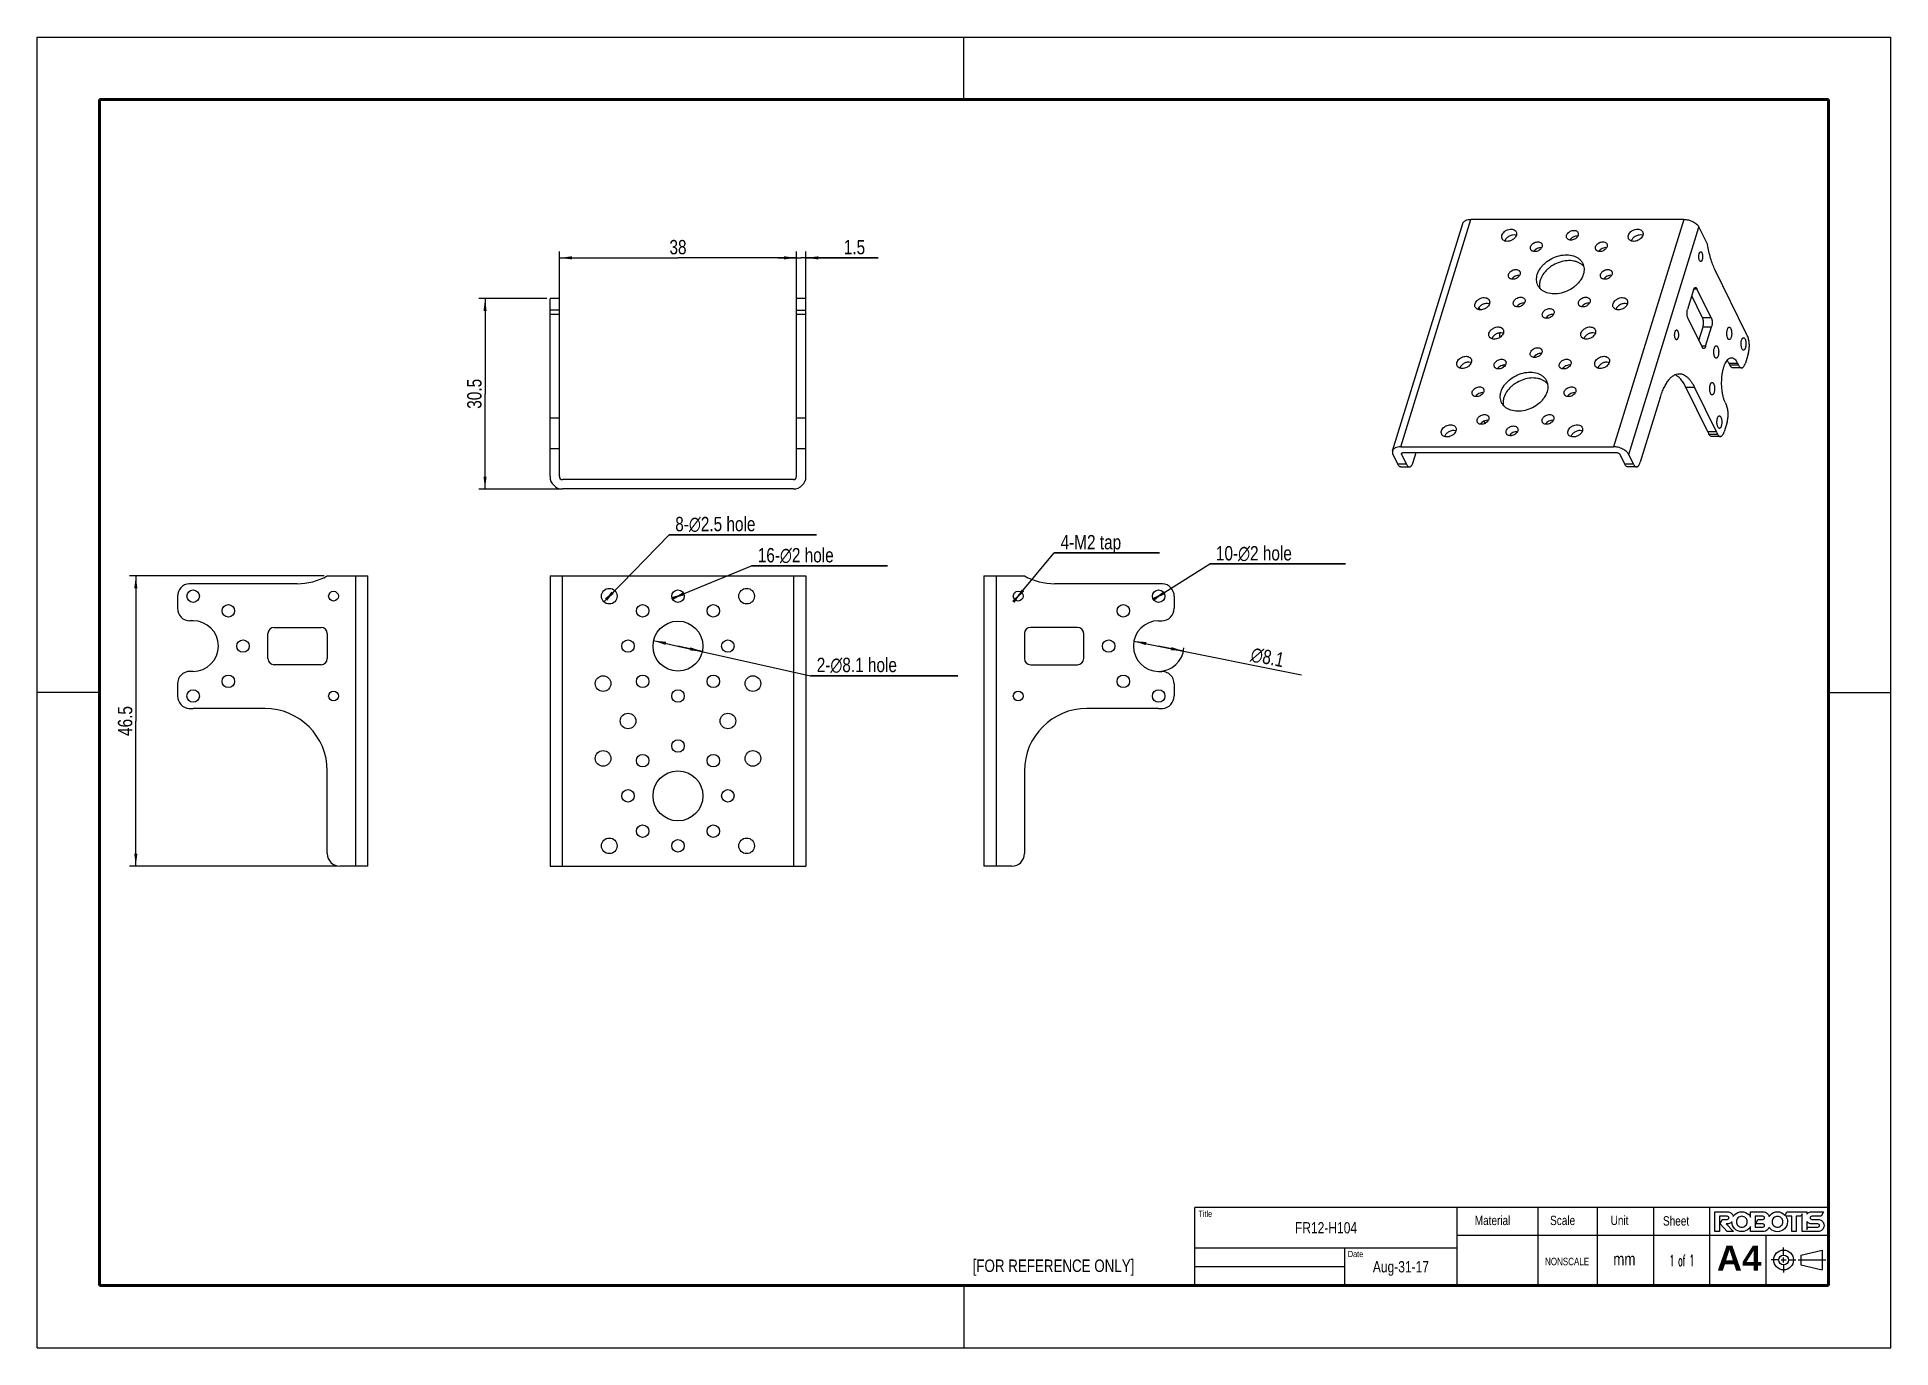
# Model space of a CAD drawing. Header units: millimetres. Extents: x 0 to 297, y 0 to 210.
import ezdxf

# ---------------------------------------------------------------- set-up
doc = ezdxf.new("R2010")
doc.units = ezdxf.units.MM
doc.header["$LTSCALE"] = 16.335
doc.layers.get('0').update_dxf_attribs({"linetype": 'CONTINUOUS'})
doc.styles.get("Standard").update_dxf_attribs({"font": 'txt', "width": 0.8})
doc.styles.add('TEXTSTYLE_1', font='gdt', dxfattribs={"width": 0.8})
doc.styles.add('TEXTSTYLE_2', font='arialbd.ttf')
doc.styles.add('TEXTSTYLE_3', font='txt_____.ttf', dxfattribs={"width": 0.5})
doc.dimstyles.new('DIMSTYLE_1', dxfattribs={"dimtxt": 2.3, "dimasz": 2, "dimexe": 1, "dimexo": 0.5, "dimtad": 1, "dimdsep": 46, "dimtxsty": 'Standard', "dimblk": '_FILLED', "dimblk1": '_FILLED', "dimblk2": '_FILLED', "dimcen": 0.09, "dimadec": 0, "dimazin": 0, "dimtp": 0.2, "dimtm": 0.2, "dimtfac": 1, "dimtmove": 0, "dimatfit": 2, "dimldrblk": '_FILLED', "dimfxl": 0, "dimtolj": 1, "dimarcsym": 0})
doc.dimstyles.new('DIMSTYLE_2', dxfattribs={"dimtxt": 2.3, "dimasz": 2, "dimexe": 1, "dimexo": 0.5, "dimtad": 1, "dimdsep": 46, "dimtxsty": 'Standard', "dimblk": '_FILLED', "dimblk1": '_FILLED', "dimblk2": '_FILLED', "dimcen": 0.09, "dimadec": 0, "dimazin": 0, "dimtp": 0.1, "dimtm": 0.1, "dimtfac": 1, "dimtmove": 0, "dimatfit": 2, "dimldrblk": '_FILLED', "dimfxl": 0, "dimtolj": 1, "dimarcsym": 0})
doc.dimstyles.new('DIMSTYLE_3', dxfattribs={"dimtxt": 2.3, "dimasz": 2, "dimexe": 1, "dimexo": 0.5, "dimgap": 0.575, "dimtad": 1, "dimdsep": 46, "dimtxsty": 'Standard', "dimblk": '_FILLED', "dimblk1": '_FILLED', "dimblk2": '_FILLED', "dimcen": 0.09, "dimadec": 0, "dimazin": 0, "dimtp": 0.3, "dimtm": 0.3, "dimtfac": 1, "dimtofl": 0, "dimtmove": 0, "dimatfit": 3, "dimldrblk": '_FILLED', "dimfxl": 0, "dimtolj": 1, "dimarcsym": 0})
doc.dimstyles.new('DIMSTYLE_4', dxfattribs={"dimtxt": 2.3, "dimasz": 2, "dimexe": 1, "dimexo": 0.5, "dimgap": 0.575, "dimtad": 1, "dimdsep": 46, "dimtxsty": 'Standard', "dimblk": '_FILLED', "dimblk1": '_FILLED', "dimblk2": '_FILLED', "dimcen": 0.09, "dimadec": 0, "dimazin": 0, "dimtp": 0.1, "dimtm": 0.1, "dimtfac": 1, "dimtofl": 0, "dimtmove": 0, "dimatfit": 3, "dimldrblk": '_FILLED', "dimfxl": 0, "dimtolj": 1, "dimarcsym": 0})

msp = doc.modelspace()

# ---------------------------------------------------------------- texts
at = {"color": 7, "linetype": 'Continuous', "line_spacing_factor": 0.9}
for s, insert, char_height, width, attachment_point in [('Title', (186.059, 21.983), 1, 4, 1), ('Material', (230.324, 21.18), 1.5, 9.6, 1), ('Scale', (242.398, 21.18), 1.5, 6, 1), ('Unit', (252.096, 21.186), 1.5, 4.8, 1), ('Sheet', (260.483, 21.1), 1.5, 6, 1), ('FR12-H104 ', (206.5, 20.15), 1.8, 14.4, 2), ('Date', (210.002, 15.549), 1, 3.2, 1), ('[FOR REFERENCE ONLY]', (149.881, 14.168), 2, 32, 1), ('Aug-31-17', (218.5, 13.9), 1.8, 12.96, 2), ('NONSCALE', (241.586, 14.444), 1.2, 7.68, 1), ('mm', (252.517, 15.216), 2, 3.2, 1)]:
    msp.add_mtext(s, dxfattribs=dict(at, insert=insert, char_height=char_height, width=width, attachment_point=attachment_point))
for s, insert, char_height, width, attachment_point, style in [('1 of 1', (263.5, 14.9), 1.8, 5.4, 2, 'TEXTSTYLE_3'), ('A4', (269.117, 16.359), 4, 7.13755, 1, 'TEXTSTYLE_2')]:
    msp.add_mtext(s, dxfattribs=dict(at, insert=insert, char_height=char_height, width=width, attachment_point=attachment_point, style=style))

# ---------------------------------------------------------------- blocks, each defined once
blk = doc.blocks.new('_FILLED')
at = {"color": 0, "linetype": 'ByBlock'}
blk.add_solid([(0, 0), (-1, 0.125), (-1, -0.125)], dxfattribs=at)
blk = doc.blocks.new('*D1')
at = {"color": 2, "linetype": 'Continuous'}
for p, q in [((175.71, 113.23), (179.68, 112.43)), ((183.65, 111.64), (179.68, 112.43)), ((179.68, 112.43), (202.59, 107.83))]:
    blk.add_line(p, q, dxfattribs=at)
at = {"color": 2, "linetype": 'Continuous', "xscale": 2, "yscale": 2, "zscale": 2}
for p, rotation in [((175.71, 113.23), 168.634819819), ((183.65, 111.64), 348.634819819)]:
    blk.add_blockref('_FILLED', p, dxfattribs=dict(at, rotation=rotation))
at = {"color": 2, "linetype": 'Continuous', "insert": (194.74, 112.34), "char_height": 2.3, "width": 8.5867, "attachment_point": 1, "rotation": 348.6348, "line_spacing_factor": 0.9, "style": 'TEXTSTYLE_1'}
blk.add_mtext('{\\Fgdt;n}\\Ftxt;8.1', dxfattribs=at)
blk = doc.blocks.new('*D2')
at = {"color": 2, "linetype": 'Continuous'}
for p, q in [((179.68, 120.43), (187.86, 125.59)), ((187.86, 125.59), (209.63, 125.59)), ((209.63, 125.59), (187.86, 125.59)), ((178.84, 119.9), (179.68, 120.43)), ((180.53, 120.97), (179.68, 120.43))]:
    blk.add_line(p, q, dxfattribs=at)
at = {"color": 2, "linetype": 'Continuous', "xscale": 2, "yscale": 2, "zscale": 2}
for p, rotation in [((180.53, 120.97), 32.2225108489), ((178.84, 119.9), 212.2225108489)]:
    blk.add_blockref('_FILLED', p, dxfattribs=dict(at, rotation=rotation))
at = {"color": 2, "linetype": 'Continuous', "insert": (188.86, 128.46), "char_height": 2.3, "width": 19.6267, "attachment_point": 1, "line_spacing_factor": 0.9}
blk.add_mtext('10-\\Fgdt;{\\Fgdt;n}\\Ftxt;2 hole', dxfattribs=at)
blk = doc.blocks.new('*D3')
at = {"color": 2, "linetype": 'Continuous'}
for p, q in [((157.18, 120.43), (162.97, 127.36)), ((162.97, 127.36), (179.84, 127.36)), ((179.84, 127.36), (162.97, 127.36)), ((156.68, 119.83), (157.18, 120.43)), ((157.68, 121.04), (157.18, 120.43))]:
    blk.add_line(p, q, dxfattribs=at)
at = {"color": 2, "linetype": 'Continuous', "xscale": 2, "yscale": 2, "zscale": 2}
for p, rotation in [((157.68, 121.04), 50.10013966149999), ((156.68, 119.83), 230.1001396615)]:
    blk.add_blockref('_FILLED', p, dxfattribs=dict(at, rotation=rotation))
at = {"color": 2, "linetype": 'Continuous', "insert": (163.97, 130.23), "char_height": 2.3, "width": 14.72, "attachment_point": 1, "line_spacing_factor": 0.9}
blk.add_mtext('4-M2 tap', dxfattribs=at)
blk = doc.blocks.new('*D4')
at = {"color": 2, "linetype": 'Continuous'}
for p, q in [((98.77, 113.31), (102.68, 112.43)), ((106.58, 111.56), (102.68, 112.43)), ((102.68, 112.43), (123.91, 107.69)), ((123.91, 107.69), (147.52, 107.69)), ((147.52, 107.69), (123.91, 107.69))]:
    blk.add_line(p, q, dxfattribs=at)
at = {"color": 2, "linetype": 'Continuous', "xscale": 2, "yscale": 2, "zscale": 2}
for p, rotation in [((98.77, 113.31), 167.4124654621), ((106.58, 111.56), 347.4124654621)]:
    blk.add_blockref('_FILLED', p, dxfattribs=dict(at, rotation=rotation))
at = {"color": 2, "linetype": 'Continuous', "insert": (124.91, 110.57), "char_height": 2.3, "width": 21.4667, "attachment_point": 1, "line_spacing_factor": 0.9}
blk.add_mtext('2-\\Fgdt;{\\Fgdt;n}\\Ftxt;8.1 hole', dxfattribs=at)
blk = doc.blocks.new('*D5')
at = {"color": 2, "linetype": 'Continuous'}
for p, q in [((102.68, 120.43), (114.46, 125.28)), ((114.46, 125.28), (136.23, 125.28)), ((136.23, 125.28), (114.46, 125.28)), ((101.75, 120.05), (102.68, 120.43)), ((103.6, 120.81), (102.68, 120.43))]:
    blk.add_line(p, q, dxfattribs=at)
at = {"color": 2, "linetype": 'Continuous', "xscale": 2, "yscale": 2, "zscale": 2}
for p, rotation in [((103.6, 120.81), 22.3419814618), ((101.75, 120.05), 202.3419814618)]:
    blk.add_blockref('_FILLED', p, dxfattribs=dict(at, rotation=rotation))
at = {"color": 2, "linetype": 'Continuous', "insert": (115.46, 128.15), "char_height": 2.3, "width": 19.6267, "attachment_point": 1, "line_spacing_factor": 0.9}
blk.add_mtext('16-\\Fgdt;{\\Fgdt;n}\\Ftxt;2 hole', dxfattribs=at)
blk = doc.blocks.new('*D6')
at = {"color": 2, "linetype": 'Continuous'}
for p, q in [((91.68, 120.43), (101.24, 130.26)), ((101.24, 130.26), (124.86, 130.26)), ((124.86, 130.26), (101.24, 130.26)), ((90.8, 119.54), (91.68, 120.43)), ((92.55, 121.33), (91.68, 120.43))]:
    blk.add_line(p, q, dxfattribs=at)
at = {"color": 2, "linetype": 'Continuous', "xscale": 2, "yscale": 2, "zscale": 2}
for p, rotation in [((90.8, 119.54), 225.7859560762), ((92.55, 121.33), 45.78595607619999)]:
    blk.add_blockref('_FILLED', p, dxfattribs=dict(at, rotation=rotation))
at = {"color": 2, "linetype": 'Continuous', "insert": (102.24, 133.14), "char_height": 2.3, "width": 21.4667, "attachment_point": 1, "line_spacing_factor": 0.9}
blk.add_mtext('8-\\Fgdt;{\\Fgdt;n}\\Ftxt;2.5 hole', dxfattribs=at)
blk = doc.blocks.new('*D7')
at = {"color": 2, "linetype": 'Continuous'}
for p, q in [((83.68, 166.1), (83.68, 175.63)), ((121.68, 166.1), (121.68, 175.63)), ((83.68, 174.63), (102.68, 174.63)), ((121.68, 174.63), (102.68, 174.63))]:
    blk.add_line(p, q, dxfattribs=at)
at = {"color": 2, "linetype": 'Continuous', "xscale": 2, "yscale": 2, "zscale": 2, "rotation": 180}
blk.add_blockref('_FILLED', (83.68, 174.63), dxfattribs=at)
at = {"color": 2, "linetype": 'Continuous', "xscale": 2, "yscale": 2, "zscale": 2}
blk.add_blockref('_FILLED', (121.68, 174.63), dxfattribs=at)
at = {"color": 2, "linetype": 'Continuous', "insert": (102.68, 177.5), "char_height": 2.3, "width": 3.68, "attachment_point": 2, "line_spacing_factor": 0.9}
blk.add_mtext('38', dxfattribs=at)
blk = doc.blocks.new('*D8')
at = {"color": 2, "linetype": 'Continuous'}
for p, q in [((81.68, 168.1), (70.77, 168.1)), ((71.77, 168.1), (71.77, 152.85)), ((71.77, 137.6), (71.77, 152.85)), ((83.68, 137.6), (70.77, 137.6))]:
    blk.add_line(p, q, dxfattribs=at)
at = {"color": 2, "linetype": 'Continuous', "xscale": 2, "yscale": 2, "zscale": 2}
for p, rotation in [((71.77, 168.1), 90), ((71.77, 137.6), 270)]:
    blk.add_blockref('_FILLED', p, dxfattribs=dict(at, rotation=rotation))
at = {"color": 2, "linetype": 'Continuous', "insert": (68.9, 152.85), "char_height": 2.3, "width": 7.36, "attachment_point": 2, "rotation": 90, "line_spacing_factor": 0.9}
blk.add_mtext('30.5', dxfattribs=at)
blk = doc.blocks.new('*D9')
at = {"color": 2, "linetype": 'Continuous'}
for p, q in [((46, 123.68), (14.82, 123.68)), ((15.82, 123.68), (15.82, 100.43)), ((15.82, 77.18), (15.82, 100.43)), ((48, 77.18), (14.82, 77.18))]:
    blk.add_line(p, q, dxfattribs=at)
at = {"color": 2, "linetype": 'Continuous', "xscale": 2, "yscale": 2, "zscale": 2}
for p, rotation in [((15.82, 123.68), 90.0000003219), ((15.82, 77.18), 270.0000003219)]:
    blk.add_blockref('_FILLED', p, dxfattribs=dict(at, rotation=rotation))
at = {"color": 2, "linetype": 'Continuous', "insert": (12.95, 100.43), "char_height": 2.3, "width": 7.36, "attachment_point": 2, "rotation": 90, "line_spacing_factor": 0.9}
blk.add_mtext('46.5', dxfattribs=at)
blk = doc.blocks.new('*D10')
at = {"color": 2, "linetype": 'Continuous'}
for p, q in [((121.68, 166.1), (121.68, 175.63)), ((123.18, 166.1), (123.18, 175.63)), ((121.68, 174.63), (118.68, 174.63)), ((118.68, 174.63), (122.43, 174.63)), ((134.76, 174.63), (122.43, 174.63)), ((123.18, 174.63), (134.76, 174.63))]:
    blk.add_line(p, q, dxfattribs=at)
at = {"color": 2, "linetype": 'Continuous', "xscale": 2, "yscale": 2, "zscale": 2}
blk.add_blockref('_FILLED', (121.68, 174.63), dxfattribs=at)
at = {"color": 2, "linetype": 'Continuous', "xscale": 2, "yscale": 2, "zscale": 2, "rotation": 180}
blk.add_blockref('_FILLED', (123.18, 174.63), dxfattribs=at)
at = {"color": 2, "linetype": 'Continuous', "insert": (129.24, 177.5), "char_height": 2.3, "width": 5.52, "attachment_point": 1, "line_spacing_factor": 0.9}
blk.add_mtext('1.5', dxfattribs=at)

# ---------------------------------------------------------------- dimensions: what is measured, and where the dimension line sits
at = {"color": 2, "linetype": 'Continuous'}
dim = msp.add_linear_dim(base=(121.676, 174.627), p1=(83.676, 165.603), p2=(121.676, 165.603), dimstyle='DIMSTYLE_3', dxfattribs=at)
dim.commit()
dim.dimension.update_dxf_attribs({"geometry": '*D7', "text_midpoint": (102.676, 174.627), "dimtype": 160})
for base, p1, p2, angle, dimstyle, picture, middle in [((121.676, 174.627), (123.176, 165.603), (121.676, 165.603), 180, 'DIMSTYLE_4', '*D10', (132.001, 174.627)), ((71.772, 168.103), (84.176, 137.603), (82.176, 168.103), 90, 'DIMSTYLE_3', '*D8', (71.772, 152.853)), ((15.822, 77.185), (46.495, 123.685), (48.495, 77.185), 270, 'DIMSTYLE_3', '*D9', (15.822, 100.435))]:
    dim = msp.add_linear_dim(base=base, p1=p1, p2=p2, angle=angle, dimstyle=dimstyle, dxfattribs=at)
    dim.commit()
    dim.dimension.update_dxf_attribs({"geometry": picture, "text_midpoint": middle, "dimtype": 160})
for p1, p2, text, dimstyle, override, picture, middle in [((92.548, 121.33), (90.805, 119.539), '8-%%c<> hole', 'DIMSTYLE_2', {"dimtih": 1, "dimtoh": 1, "dimpost": '<>'}, '*D6', (112.974, 131.99)), ((103.601, 120.815), (101.751, 120.054), '16-%%c<> hole', 'DIMSTYLE_2', {"dimtih": 1, "dimtoh": 1, "dimpost": '<>'}, '*D5', (125.268, 127)), ((157.684, 121.036), (156.678, 119.833), '4-M<> tap', 'DIMSTYLE_2', {"dimtih": 1, "dimtoh": 1, "dimpost": '<>'}, '*D3', (171.328, 129.081)), ((180.527, 120.968), (178.835, 119.901), '10-%%c<> hole', 'DIMSTYLE_2', {"dimtih": 1, "dimtoh": 1, "dimpost": '<>'}, '*D2', (198.671, 127.313)), ((106.58, 111.563), (98.772, 113.306), '2-%%c<> hole', 'DIMSTYLE_1', {"dimtih": 1, "dimtoh": 1, "dimpost": '<>'}, '*D4', (135.638, 109.419)), ((183.652, 111.636), (175.71, 113.233), '%%c<>', 'DIMSTYLE_1', {"dimpost": '<>'}, '*D1', (198.721, 110.367))]:
    dim = msp.add_diameter_dim_2p(p1=p1, p2=p2, text=text, dimstyle=dimstyle, override=override, dxfattribs=at)
    dim.commit()
    dim.dimension.update_dxf_attribs({"geometry": picture, "text_midpoint": middle, "dimtype": 163})

# ---------------------------------------------------------------- linework, layer by layer
at = {"color": 7, "linetype": 'Continuous'}
for p, q in [((0, 0), (0, 210)), ((0, 210), (297, 210)), ((148.5, 200), (148.5, 210)), ((297, 0), (297, 210)), ((217.159, 143.72), (228.416, 180.144)), ((218.46, 144.372), (229.716, 180.797)), ((263.796, 180.797), (229.716, 180.797)), ((263.796, 180.797), (252.539, 144.372)), ((254.992, 143.129), (266.248, 179.554)), ((266.248, 179.554), (267.62, 176.756)), ((273.876, 162.413), (268.795, 172.768)), ((265.381, 169.511), (264.413, 166.377)), ((265.445, 169.672), (265.928, 169.672)), ((268.216, 165.01), (265.928, 169.672)), ((82.176, 139.603), (82.176, 168.103)), ((83.676, 168.103), (82.176, 168.103)), ((83.676, 139.603), (83.676, 168.103)), ((123.176, 168.103), (121.676, 168.103)), ((121.676, 139.603), (121.676, 168.103)), ((123.176, 139.603), (123.176, 168.103)), ((231.198, 166.307), (231.011, 166.688)), ((266.835, 165.01), (265.09, 168.567)), ((83.676, 166.228), (82.176, 166.228)), ((82.176, 165.603), (83.676, 165.603)), ((121.676, 166.228), (123.176, 166.228)), ((121.676, 165.603), (123.176, 165.603)), ((264.476, 164.972), (266.764, 160.31)), ((266.221, 161.416), (266.898, 163.605)), ((268.216, 165.01), (266.835, 165.01)), ((266.898, 163.605), (268.279, 163.605)), ((267.311, 160.472), (268.279, 163.605)), ((267.311, 160.472), (266.684, 160.472)), ((235.224, 157.441), (234.847, 157.441)), ((271.054, 157.752), (272.436, 157.752)), ((271.054, 157.752), (271.207, 157.441)), ((272.588, 157.441), (271.207, 157.441)), ((272.436, 157.752), (272.588, 157.441)), ((274.151, 159.28), (273.683, 157.765)), ((273.073, 157.008), (271.691, 157.008)), ((260.056, 152.278), (256.848, 141.898)), ((264.145, 153.895), (265.527, 153.895)), ((267.653, 146.746), (264.145, 153.895)), ((269.035, 146.746), (265.527, 153.895)), ((83.676, 148.944), (82.176, 148.944)), ((123.176, 148.944), (121.676, 148.944)), ((270.475, 151.407), (270.628, 151.096)), ((231.803, 148.478), (231.98, 148.117)), ((269.035, 146.746), (267.653, 146.746)), ((267.849, 146.373), (269.23, 146.373)), ((269.675, 146.014), (268.294, 146.014)), ((270.754, 148.286), (270.285, 146.771)), ((82.176, 144.103), (83.676, 144.103)), ((121.676, 144.103), (123.176, 144.103)), ((217.228, 143.129), (217.991, 141.575)), ((218.46, 144.372), (252.539, 144.372)), ((218.61, 143.129), (218.69, 143.387)), ((218.61, 143.129), (219.372, 141.575)), ((218.918, 143.44), (252.997, 143.44)), ((220.467, 141.898), (220.943, 143.44)), ((254.373, 141.575), (253.61, 143.129)), ((255.754, 141.575), (254.992, 143.129)), ((219.372, 141.575), (217.991, 141.575)), ((218.475, 141.142), (219.856, 141.142)), ((255.754, 141.575), (254.373, 141.575)), ((256.238, 141.142), (254.857, 141.142)), ((121.176, 139.103), (84.176, 139.103)), ((121.176, 137.603), (84.176, 137.603)), ((41.654, 122.435), (24.995, 122.435)), ((46.495, 123.685), (52.995, 123.685)), ((50.995, 123.685), (50.995, 77.185)), ((52.995, 77.185), (52.995, 123.685)), ((82.176, 123.685), (82.176, 77.185)), ((82.176, 123.685), (123.176, 123.685)), ((84.176, 77.185), (84.176, 123.685)), ((121.176, 123.685), (121.176, 77.185)), ((123.176, 123.685), (123.176, 77.185)), ((151.681, 123.685), (151.681, 77.185)), ((151.681, 123.685), (158.181, 123.685)), ((153.681, 77.185), (153.681, 123.685)), ((179.681, 122.435), (163.022, 122.435)), ((22.495, 120.419), (22.495, 118.485)), ((182.181, 120.419), (182.181, 118.485)), ((24.995, 116.485), (24.495, 116.485)), ((179.681, 116.485), (180.181, 116.485)), ((36.995, 110.435), (36.995, 114.435)), ((37.995, 115.435), (45.495, 115.435)), ((46.495, 114.435), (46.495, 110.435)), ((158.181, 114.435), (158.181, 110.435)), ((166.681, 115.435), (159.181, 115.435)), ((167.681, 110.435), (167.681, 114.435)), ((24.995, 108.385), (24.495, 108.385)), ((45.495, 109.435), (37.995, 109.435)), ((159.181, 109.435), (166.681, 109.435)), ((179.681, 108.385), (180.181, 108.385)), ((10, 105), (0, 105)), ((22.495, 106.385), (22.495, 104.45)), ((182.181, 106.385), (182.181, 104.45)), ((287, 105), (297, 105)), ((36.495, 102.435), (24.995, 102.435)), ((179.681, 102.435), (168.181, 102.435)), ((46.495, 79.185), (46.495, 92.435)), ((158.181, 92.435), (158.181, 79.185)), ((52.995, 77.185), (48.495, 77.185)), ((82.176, 77.185), (123.176, 77.185)), ((156.181, 77.185), (151.681, 77.185)), ((279.803, 14.886), (279.803, 16.077)), ((282.565, 14.886), (285.968, 15.68)), ((282.565, 14.886), (282.565, 13.297)), ((285.968, 15.68), (285.968, 12.503)), ((279.009, 14.091), (277.818, 14.091)), ((279.406, 14.091), (280.2, 14.091)), ((279.803, 13.694), (279.803, 14.489)), ((279.803, 13.297), (279.803, 12.106)), ((280.597, 14.091), (281.788, 14.091)), ((282.156, 14.091), (286.556, 14.091)), ((282.565, 13.297), (285.968, 12.503)), ((148.5, 10), (148.5, 0)), ((0, 0), (297, 0))]:
    msp.add_line(p, q, dxfattribs=at)
at = {"color": 2, "linetype": 'Continuous'}
for p, q in [((287, 22.5), (185.5, 22.5)), ((185.5, 10), (185.5, 22.5)), ((227.5, 10), (227.5, 22.5)), ((240.5, 10), (240.5, 22.5)), ((250, 10), (250, 22.5)), ((259, 10), (259, 22.5)), ((268, 10), (268, 22.5)), ((287, 10), (287, 22.5)), ((287, 18), (227.5, 18)), ((277, 10), (277, 18)), ((227.5, 16), (185.5, 16)), ((209.5, 10), (209.5, 16)), ((209.5, 13), (185.5, 13)), ((287, 10), (185.5, 10))]:
    msp.add_line(p, q, dxfattribs=at)
at = {"color": 7, "linetype": 'Continuous', "const_width": 0.5}
for points in [[(10, 200), (10, 10)], [(287, 200), (10, 200)], [(287, 10), (287, 200)], [(10, 10), (287, 10)]]:
    msp.add_lwpolyline(points, dxfattribs=at)
at = {"color": 7, "linetype": 'Continuous'}
for centre, radius in [((24.995, 120.435), 1), ((30.652, 118.091), 1), ((47.495, 120.435), 0.783), ((91.676, 120.435), 1.25), ((97.019, 118.091), 1), ((102.676, 120.435), 1), ((108.333, 118.091), 1), ((113.676, 120.435), 1.25), ((157.181, 120.435), 0.783), ((174.024, 118.091), 1), ((179.681, 120.435), 1), ((102.676, 112.435), 4), ((32.995, 112.435), 1), ((94.676, 112.435), 1), ((110.676, 112.435), 1), ((171.681, 112.435), 1), ((30.652, 106.778), 1), ((90.676, 106.435), 1.25), ((97.019, 106.778), 1), ((108.333, 106.778), 1), ((114.676, 106.435), 1.25), ((174.024, 106.778), 1), ((24.995, 104.435), 1), ((47.495, 104.435), 0.783), ((102.676, 104.435), 1), ((157.181, 104.435), 0.783), ((179.681, 104.435), 1), ((94.676, 100.435), 1.25), ((110.676, 100.435), 1.25), ((90.676, 94.435), 1.25), ((97.019, 94.091), 1), ((102.676, 96.435), 1), ((108.333, 94.091), 1), ((114.676, 94.435), 1.25), ((102.676, 88.435), 4), ((94.676, 88.435), 1), ((110.676, 88.435), 1), ((97.019, 82.778), 1), ((108.333, 82.778), 1), ((91.676, 80.435), 1.25), ((102.676, 80.435), 1), ((113.676, 80.435), 1.25), ((279.803, 14.091), 1.588), ((279.803, 14.091), 0.794)]:
    msp.add_circle(centre, radius, dxfattribs=at)
for centre, radius, start, end in [((236.647, 177.284), 1.009, 70.50674, 74.67541), ((256.91, 177.284), 1.009, 70.50674, 74.67541), ((232.337, 166.318), 1.009, 70.50674, 74.67541), ((254.442, 166.318), 1.009, 70.50674, 74.67541), ((234.569, 161.618), 1.009, 70.50674, 74.67541), ((249.306, 161.618), 1.009, 70.50674, 74.67541), ((265.474, 158.3), 9.355, 23.35778, 26.08326), ((229.432, 156.918), 1.009, 70.50674, 74.67541), ((251.538, 156.918), 1.009, 70.50674, 74.67541), ((232.923, 153.428), 1.307, 197.89843, 199.23664), ((226.964, 145.951), 1.009, 70.50674, 74.67541), ((247.228, 145.951), 1.009, 70.50674, 74.67541), ((274.611, 150.151), 7.746, 206.07572, 209.19442), ((276.181, 150.25), 7.959, 206.11773, 209.15065), ((84.176, 139.603), 2, 180, 270), ((84.176, 139.603), 0.5, 180.00002, 270), ((121.176, 139.603), 2, 270, 0), ((121.176, 139.603), 0.5, 270, 0.00001), ((24.495, 120.419), 2, 93.58332, 179.98334), ((24.995, 112.435), 10, 90, 93.58332), ((41.654, 132.435), 10, 270, 298.95502), ((163.022, 132.435), 10, 241.04498, 270), ((179.681, 112.435), 10, 86.4136, 90), ((180.181, 120.419), 2, 0, 86.40128), ((24.495, 118.485), 2, 180, 270), ((24.995, 112.435), 4.05, 270, 90), ((179.681, 112.435), 4.05, 90, 270), ((180.181, 118.485), 2, 270, 360), ((37.995, 114.435), 1, 90, 180), ((45.495, 114.435), 1, 0, 90), ((159.181, 114.435), 1, 90, 180), ((166.681, 114.435), 1, 0, 90), ((37.995, 110.435), 1, 180, 270), ((45.495, 110.435), 1, 270, 360), ((159.181, 110.435), 1, 180, 270), ((166.681, 110.435), 1, 270, 360), ((24.495, 106.385), 2, 90, 180), ((180.181, 106.385), 2, 0, 90), ((24.495, 104.45), 2, 180, 266.40128), ((180.181, 104.45), 2, 273.58332, 359.98334), ((24.995, 112.435), 10, 266.4136, 270), ((36.495, 92.435), 10, 360, 90), ((168.181, 92.435), 10, 90, 180), ((179.681, 112.435), 10, 270, 273.58332), ((48.495, 79.185), 2, 179.99999, 270), ((156.181, 79.185), 2, 270, 0.00001)]:
    msp.add_arc(centre, radius, start, end, dxfattribs=at)
at = {"color": 2, "linetype": 'Continuous'}
msp.add_arc((179.681, 112.435), 4.05, 270, 355.67276, dxfattribs=at)
at = {"color": 7, "linetype": 'Continuous'}
for points, knots in [([(228.415, 180.144), (228.431, 180.193), (228.474, 180.29), (228.572, 180.42), (228.702, 180.533), (228.922, 180.664), (229.265, 180.772), (229.56, 180.797), (229.716, 180.797)], [0, 0, 0, 0, 0.0997682, 0.2030801, 0.3129063, 0.4313224, 0.6968338, 1, 1, 1, 1]), ([(234.715, 177.701), (234.675, 177.782), (234.629, 177.969), (234.658, 178.159), (234.686, 178.251)], [0, 0, 0, 0, 0.4825901, 1, 1, 1, 1]), ([(234.686, 178.251), (234.756, 178.477), (234.952, 178.734), (235.246, 178.954), (235.473, 179.086), (235.779, 179.2), (236.152, 179.246), (236.498, 179.196), (236.743, 179.07), (236.886, 178.927), (236.939, 178.845), (236.96, 178.802)], [0, 0, 0, 0, 0.2511373, 0.3203925, 0.3905868, 0.5302069, 0.6637553, 0.7864376, 0.8970337, 0.9490867, 1, 1, 1, 1]), ([(236.989, 178.251), (236.919, 178.025), (236.723, 177.768), (236.429, 177.549), (236.202, 177.416), (235.896, 177.302), (235.523, 177.256), (235.177, 177.306), (234.932, 177.432), (234.789, 177.575), (234.736, 177.658), (234.715, 177.701)], [0, 0, 0, 0, 0.2511373, 0.3203925, 0.3905868, 0.5302069, 0.6637553, 0.7864376, 0.8970337, 0.9490867, 1, 1, 1, 1]), ([(236.913, 178.257), (236.747, 178.303), (236.472, 178.31), (236.12, 178.227), (235.856, 178.116), (235.616, 177.964), (235.35, 177.726), (235.203, 177.497), (235.15, 177.337)], [0, 0, 0, 0, 0.2399898, 0.3702403, 0.5033069, 0.63588, 0.7646878, 1, 1, 1, 1]), ([(236.96, 178.802), (237, 178.721), (237.046, 178.533), (237.017, 178.344), (236.989, 178.251)], [0, 0, 0, 0, 0.4825901, 1, 1, 1, 1]), ([(245.071, 177.811), (245.04, 177.876), (245.002, 178.026), (245.025, 178.177), (245.048, 178.251)], [0, 0, 0, 0, 0.4825901, 1, 1, 1, 1]), ([(245.048, 178.251), (245.104, 178.432), (245.294, 178.681), (245.629, 178.901), (245.922, 179.011), (246.221, 179.047), (246.498, 179.007), (246.694, 178.907), (246.808, 178.792), (246.85, 178.726), (246.867, 178.692)], [0, 0, 0, 0, 0.2511968, 0.3904423, 0.5300955, 0.6636755, 0.786387, 0.8970092, 0.9490747, 1, 1, 1, 1]), ([(246.89, 178.251), (246.834, 178.071), (246.644, 177.821), (246.31, 177.602), (246.016, 177.492), (245.717, 177.455), (245.44, 177.495), (245.245, 177.596), (245.13, 177.71), (245.088, 177.776), (245.071, 177.811)], [0, 0, 0, 0, 0.2511968, 0.3904423, 0.5300955, 0.6636755, 0.786387, 0.8970092, 0.9490747, 1, 1, 1, 1]), ([(246.867, 178.692), (246.899, 178.627), (246.936, 178.477), (246.913, 178.325), (246.89, 178.251)], [0, 0, 0, 0, 0.4825901, 1, 1, 1, 1]), ([(254.979, 177.701), (254.939, 177.782), (254.892, 177.969), (254.921, 178.159), (254.95, 178.251)], [0, 0, 0, 0, 0.4825901, 1, 1, 1, 1]), ([(254.95, 178.251), (255.019, 178.477), (255.216, 178.734), (255.509, 178.954), (255.737, 179.086), (256.042, 179.2), (256.415, 179.246), (256.762, 179.196), (257.007, 179.07), (257.149, 178.927), (257.202, 178.845), (257.223, 178.802)], [0, 0, 0, 0, 0.2511373, 0.3203925, 0.3905868, 0.5302069, 0.6637553, 0.7864376, 0.8970337, 0.9490867, 1, 1, 1, 1]), ([(257.252, 178.251), (257.182, 178.025), (256.986, 177.768), (256.692, 177.549), (256.465, 177.416), (256.16, 177.302), (255.786, 177.256), (255.44, 177.306), (255.195, 177.432), (255.052, 177.575), (255, 177.658), (254.979, 177.701)], [0, 0, 0, 0, 0.2511373, 0.3203925, 0.3905868, 0.5302069, 0.6637553, 0.7864376, 0.8970337, 0.9490867, 1, 1, 1, 1]), ([(257.177, 178.257), (257.011, 178.303), (256.735, 178.31), (256.383, 178.227), (256.12, 178.116), (255.879, 177.964), (255.613, 177.726), (255.466, 177.497), (255.413, 177.337)], [0, 0, 0, 0, 0.2399898, 0.3702403, 0.5033069, 0.63588, 0.7646878, 1, 1, 1, 1]), ([(257.223, 178.802), (257.263, 178.721), (257.309, 178.533), (257.281, 178.344), (257.252, 178.251)], [0, 0, 0, 0, 0.4825901, 1, 1, 1, 1]), ([(263.796, 180.797), (264.048, 180.797), (264.561, 180.728), (265.163, 180.507), (265.596, 180.255), (265.872, 180.042), (266.094, 179.811), (266.206, 179.64), (266.248, 179.554)], [0, 0, 0, 0, 0.264324, 0.5358557, 0.6659182, 0.7879199, 0.8996577, 1, 1, 1, 1]), ([(239.294, 175.975), (239.262, 176.04), (239.225, 176.19), (239.248, 176.342), (239.271, 176.416)], [0, 0, 0, 0, 0.4825901, 1, 1, 1, 1]), ([(239.271, 176.416), (239.326, 176.596), (239.517, 176.846), (239.851, 177.065), (240.145, 177.175), (240.443, 177.212), (240.72, 177.172), (240.916, 177.071), (241.031, 176.957), (241.073, 176.891), (241.089, 176.856)], [0, 0, 0, 0, 0.2511968, 0.3904423, 0.5300955, 0.6636755, 0.786387, 0.8970092, 0.9490747, 1, 1, 1, 1]), ([(241.113, 176.416), (241.057, 176.235), (240.866, 175.985), (240.532, 175.766), (240.239, 175.656), (239.94, 175.619), (239.663, 175.66), (239.467, 175.76), (239.353, 175.875), (239.311, 175.941), (239.294, 175.975)], [0, 0, 0, 0, 0.2511968, 0.3904423, 0.5300955, 0.6636755, 0.786387, 0.8970092, 0.9490747, 1, 1, 1, 1]), ([(241.041, 176.256), (240.925, 176.273), (240.677, 176.264), (240.324, 176.146), (240.014, 175.939), (239.855, 175.748), (239.798, 175.645)], [0, 0, 0, 0, 0.2415829, 0.499996, 0.7584006, 1, 1, 1, 1]), ([(241.089, 176.856), (241.121, 176.791), (241.158, 176.641), (241.136, 176.49), (241.113, 176.416)], [0, 0, 0, 0, 0.4825901, 1, 1, 1, 1]), ([(246.819, 178.091), (246.703, 178.109), (246.455, 178.1), (246.101, 177.981), (245.791, 177.774), (245.633, 177.583), (245.576, 177.48)], [0, 0, 0, 0, 0.2415829, 0.499996, 0.7584006, 1, 1, 1, 1]), ([(249.715, 175.975), (249.683, 176.04), (249.645, 176.19), (249.668, 176.342), (249.691, 176.416)], [0, 0, 0, 0, 0.4825901, 1, 1, 1, 1]), ([(249.691, 176.416), (249.747, 176.596), (249.938, 176.846), (250.272, 177.065), (250.565, 177.175), (250.864, 177.212), (251.141, 177.172), (251.337, 177.071), (251.451, 176.957), (251.493, 176.891), (251.51, 176.856)], [0, 0, 0, 0, 0.2511968, 0.3904423, 0.5300955, 0.6636755, 0.786387, 0.8970092, 0.9490747, 1, 1, 1, 1]), ([(251.533, 176.416), (251.478, 176.235), (251.287, 175.985), (250.953, 175.766), (250.659, 175.656), (250.361, 175.619), (250.084, 175.66), (249.888, 175.76), (249.773, 175.875), (249.731, 175.941), (249.715, 175.975)], [0, 0, 0, 0, 0.2511968, 0.3904423, 0.5300955, 0.6636755, 0.786387, 0.8970092, 0.9490747, 1, 1, 1, 1]), ([(251.462, 176.256), (251.346, 176.273), (251.098, 176.264), (250.744, 176.146), (250.434, 175.939), (250.276, 175.748), (250.219, 175.645)], [0, 0, 0, 0, 0.2415829, 0.499996, 0.7584006, 1, 1, 1, 1]), ([(251.51, 176.856), (251.542, 176.791), (251.579, 176.641), (251.556, 176.49), (251.533, 176.416)], [0, 0, 0, 0, 0.4825901, 1, 1, 1, 1]), ([(266.339, 174.219), (266.311, 174.275), (266.267, 174.406), (266.23, 174.619), (266.219, 174.853), (266.235, 175.084), (266.276, 175.293), (266.332, 175.442), (266.388, 175.532), (266.432, 175.579), (266.479, 175.609), (266.513, 175.616), (266.529, 175.616)], [0, 0, 0, 0, 0.1234866, 0.2691549, 0.4261979, 0.5821472, 0.7246694, 0.8434858, 0.8921189, 0.933474, 0.9686057, 1, 1, 1, 1]), ([(266.529, 175.616), (266.546, 175.616), (266.583, 175.607), (266.634, 175.572), (266.68, 175.516), (266.706, 175.471), (266.718, 175.446)], [0, 0, 0, 0, 0.1953769, 0.4178924, 0.6845143, 1, 1, 1, 1]), ([(266.718, 175.446), (266.746, 175.39), (266.79, 175.259), (266.827, 175.045), (266.838, 174.812), (266.822, 174.58), (266.781, 174.372), (266.726, 174.223), (266.669, 174.133), (266.625, 174.086), (266.579, 174.056), (266.545, 174.049), (266.529, 174.049)], [0, 0, 0, 0, 0.1234866, 0.2691549, 0.4261979, 0.5821472, 0.7246694, 0.8434858, 0.8921189, 0.933474, 0.9686057, 1, 1, 1, 1]), ([(268.795, 172.768), (268.659, 173.044), (268.407, 173.637), (268.09, 174.592), (267.822, 175.643), (267.682, 176.377), (267.62, 176.756)], [0, 0, 0, 0, 0.2208055, 0.4628072, 0.72357, 1, 1, 1, 1]), ([(235.743, 171.985), (235.799, 172.165), (235.989, 172.415), (236.324, 172.634), (236.617, 172.744), (236.916, 172.781), (237.193, 172.741), (237.389, 172.64), (237.503, 172.525), (237.545, 172.459), (237.562, 172.425)], [0, 0, 0, 0, 0.2511968, 0.3904423, 0.5300955, 0.6636755, 0.786387, 0.8970092, 0.9490747, 1, 1, 1, 1]), ([(237.562, 172.425), (237.594, 172.36), (237.631, 172.21), (237.608, 172.059), (237.585, 171.985)], [0, 0, 0, 0, 0.4825901, 1, 1, 1, 1]), ([(240.348, 171.985), (240.456, 172.333), (240.719, 172.842), (241.2, 173.437), (241.792, 174.004), (242.671, 174.584), (243.844, 175.022), (245.038, 175.17), (245.986, 175.032), (246.638, 174.758), (247.051, 174.486), (247.387, 174.149), (247.556, 173.885), (247.623, 173.747)], [0, 0, 0, 0, 0.1208276, 0.1857897, 0.253125, 0.3919171, 0.5311232, 0.664275, 0.7865977, 0.8433463, 0.897342, 0.9492401, 1, 1, 1, 1]), ([(247.798, 173.246), (247.704, 173.358), (247.488, 173.567), (247.104, 173.818), (246.664, 174.009), (246.001, 174.18), (245.086, 174.214), (243.97, 173.989), (243.074, 173.597), (242.417, 173.174), (241.828, 172.697), (241.227, 172.017), (240.906, 171.375), (240.806, 171.052)], [0, 0, 0, 0, 0.0513073, 0.1045773, 0.160365, 0.2189497, 0.3440811, 0.4779066, 0.6157124, 0.6844416, 0.7520545, 0.8812576, 1, 1, 1, 1]), ([(247.623, 173.747), (247.687, 173.618), (247.788, 173.343), (247.853, 172.902), (247.833, 172.442), (247.764, 172.137), (247.717, 171.985)], [0, 0, 0, 0, 0.239089, 0.4828884, 0.7356426, 1, 1, 1, 1]), ([(250.48, 171.985), (250.536, 172.165), (250.726, 172.415), (251.061, 172.634), (251.354, 172.744), (251.653, 172.781), (251.93, 172.741), (252.126, 172.64), (252.24, 172.525), (252.282, 172.459), (252.299, 172.425)], [0, 0, 0, 0, 0.2511968, 0.3904423, 0.5300955, 0.6636755, 0.786387, 0.8970092, 0.9490747, 1, 1, 1, 1]), ([(252.299, 172.425), (252.331, 172.36), (252.368, 172.21), (252.345, 172.059), (252.322, 171.985)], [0, 0, 0, 0, 0.4825901, 1, 1, 1, 1]), ([(266.529, 174.049), (266.511, 174.049), (266.474, 174.058), (266.423, 174.093), (266.377, 174.148), (266.351, 174.193), (266.339, 174.219)], [0, 0, 0, 0, 0.1953769, 0.4178924, 0.6845143, 1, 1, 1, 1]), ([(235.766, 171.544), (235.735, 171.609), (235.697, 171.759), (235.72, 171.911), (235.743, 171.985)], [0, 0, 0, 0, 0.4825901, 1, 1, 1, 1]), ([(237.585, 171.985), (237.529, 171.804), (237.339, 171.554), (237.005, 171.335), (236.711, 171.225), (236.412, 171.188), (236.135, 171.228), (235.94, 171.329), (235.825, 171.444), (235.783, 171.51), (235.766, 171.544)], [0, 0, 0, 0, 0.2511968, 0.3904423, 0.5300955, 0.6636755, 0.786387, 0.8970092, 0.9490747, 1, 1, 1, 1]), ([(237.514, 171.824), (237.398, 171.842), (237.15, 171.833), (236.796, 171.715), (236.486, 171.507), (236.328, 171.316), (236.271, 171.214)], [0, 0, 0, 0, 0.2415829, 0.499996, 0.7584006, 1, 1, 1, 1]), ([(240.442, 170.222), (240.379, 170.351), (240.277, 170.626), (240.212, 171.067), (240.233, 171.527), (240.301, 171.832), (240.348, 171.985)], [0, 0, 0, 0, 0.239089, 0.4828884, 0.7356426, 1, 1, 1, 1]), ([(247.717, 171.985), (247.609, 171.636), (247.347, 171.127), (246.866, 170.532), (246.273, 169.965), (245.394, 169.386), (244.221, 168.947), (243.027, 168.799), (242.079, 168.937), (241.427, 169.212), (241.015, 169.484), (240.678, 169.82), (240.51, 170.084), (240.442, 170.222)], [0, 0, 0, 0, 0.1208276, 0.1857897, 0.253125, 0.3919171, 0.5311232, 0.664275, 0.7865977, 0.8433463, 0.897342, 0.9492401, 1, 1, 1, 1]), ([(240.806, 171.052), (240.742, 170.844), (240.659, 170.423), (240.686, 169.995), (240.727, 169.793)], [0, 0, 0, 0, 0.5145975, 1, 1, 1, 1]), ([(250.503, 171.544), (250.472, 171.609), (250.434, 171.759), (250.457, 171.911), (250.48, 171.985)], [0, 0, 0, 0, 0.4825901, 1, 1, 1, 1]), ([(252.322, 171.985), (252.266, 171.804), (252.076, 171.554), (251.742, 171.335), (251.448, 171.225), (251.149, 171.188), (250.872, 171.228), (250.677, 171.329), (250.562, 171.444), (250.52, 171.51), (250.503, 171.544)], [0, 0, 0, 0, 0.2511968, 0.3904423, 0.5300955, 0.6636755, 0.786387, 0.8970092, 0.9490747, 1, 1, 1, 1]), ([(252.251, 171.824), (252.135, 171.842), (251.887, 171.833), (251.533, 171.715), (251.223, 171.507), (251.065, 171.316), (251.007, 171.214)], [0, 0, 0, 0, 0.2415829, 0.499996, 0.7584006, 1, 1, 1, 1]), ([(265.381, 169.511), (265.398, 169.565), (265.435, 169.663), (265.497, 169.77), (265.555, 169.832), (265.597, 169.865), (265.641, 169.885), (265.672, 169.889), (265.686, 169.889)], [0, 0, 0, 0, 0.3318142, 0.6056133, 0.7205773, 0.8224414, 0.914091, 1, 1, 1, 1]), ([(265.686, 169.889), (265.708, 169.889), (265.756, 169.878), (265.821, 169.833), (265.88, 169.762), (265.913, 169.705), (265.928, 169.672)], [0, 0, 0, 0, 0.1954209, 0.4178523, 0.6842356, 1, 1, 1, 1]), ([(230.405, 166.734), (230.365, 166.815), (230.319, 167.003), (230.348, 167.192), (230.376, 167.285)], [0, 0, 0, 0, 0.4825901, 1, 1, 1, 1]), ([(230.376, 167.285), (230.446, 167.51), (230.642, 167.768), (230.936, 167.987), (231.163, 168.12), (231.469, 168.234), (231.842, 168.28), (232.188, 168.23), (232.433, 168.104), (232.576, 167.961), (232.629, 167.878), (232.65, 167.835)], [0, 0, 0, 0, 0.2511373, 0.3203925, 0.3905868, 0.5302069, 0.6637553, 0.7864376, 0.8970337, 0.9490867, 1, 1, 1, 1]), ([(232.679, 167.285), (232.609, 167.059), (232.413, 166.802), (232.119, 166.582), (231.892, 166.449), (231.586, 166.335), (231.213, 166.289), (230.867, 166.339), (230.622, 166.465), (230.479, 166.609), (230.426, 166.691), (230.405, 166.734)], [0, 0, 0, 0, 0.2511373, 0.3203925, 0.3905868, 0.5302069, 0.6637553, 0.7864376, 0.8970337, 0.9490867, 1, 1, 1, 1]), ([(232.603, 167.291), (232.437, 167.336), (232.162, 167.344), (231.81, 167.26), (231.546, 167.15), (231.306, 166.998), (231.04, 166.759), (230.893, 166.531), (230.84, 166.37)], [0, 0, 0, 0, 0.2399898, 0.3702403, 0.5033069, 0.63588, 0.7646878, 1, 1, 1, 1]), ([(232.65, 167.835), (232.69, 167.754), (232.736, 167.567), (232.707, 167.377), (232.679, 167.285)], [0, 0, 0, 0, 0.4825901, 1, 1, 1, 1]), ([(236.555, 167.113), (236.523, 167.178), (236.486, 167.328), (236.509, 167.479), (236.532, 167.553)], [0, 0, 0, 0, 0.4825901, 1, 1, 1, 1]), ([(236.532, 167.553), (236.588, 167.734), (236.778, 167.984), (237.112, 168.203), (237.406, 168.313), (237.705, 168.35), (237.982, 168.31), (238.178, 168.209), (238.292, 168.094), (238.334, 168.028), (238.351, 167.994)], [0, 0, 0, 0, 0.2511968, 0.3904423, 0.5300955, 0.6636755, 0.786387, 0.8970092, 0.9490747, 1, 1, 1, 1]), ([(238.374, 167.553), (238.318, 167.373), (238.128, 167.123), (237.794, 166.904), (237.5, 166.794), (237.201, 166.757), (236.924, 166.797), (236.728, 166.898), (236.614, 167.013), (236.572, 167.079), (236.555, 167.113)], [0, 0, 0, 0, 0.2511968, 0.3904423, 0.5300955, 0.6636755, 0.786387, 0.8970092, 0.9490747, 1, 1, 1, 1]), ([(238.303, 167.393), (238.187, 167.411), (237.939, 167.402), (237.585, 167.284), (237.275, 167.076), (237.117, 166.885), (237.059, 166.783)], [0, 0, 0, 0, 0.2415829, 0.499996, 0.7584006, 1, 1, 1, 1]), ([(238.351, 167.994), (238.383, 167.929), (238.42, 167.779), (238.397, 167.627), (238.374, 167.553)], [0, 0, 0, 0, 0.4825901, 1, 1, 1, 1]), ([(241.175, 165.718), (241.231, 165.898), (241.421, 166.148), (241.756, 166.367), (242.049, 166.477), (242.348, 166.514), (242.625, 166.474), (242.821, 166.373), (242.935, 166.259), (242.977, 166.193), (242.994, 166.158)], [0, 0, 0, 0, 0.2511968, 0.3904423, 0.5300955, 0.6636755, 0.786387, 0.8970092, 0.9490747, 1, 1, 1, 1]), ([(246.976, 167.113), (246.944, 167.178), (246.907, 167.328), (246.93, 167.479), (246.953, 167.553)], [0, 0, 0, 0, 0.4825901, 1, 1, 1, 1]), ([(246.953, 167.553), (247.008, 167.734), (247.199, 167.984), (247.533, 168.203), (247.827, 168.313), (248.125, 168.35), (248.402, 168.31), (248.598, 168.209), (248.712, 168.094), (248.755, 168.028), (248.771, 167.994)], [0, 0, 0, 0, 0.2511968, 0.3904423, 0.5300955, 0.6636755, 0.786387, 0.8970092, 0.9490747, 1, 1, 1, 1]), ([(248.795, 167.553), (248.739, 167.373), (248.548, 167.123), (248.214, 166.904), (247.921, 166.794), (247.622, 166.757), (247.345, 166.797), (247.149, 166.898), (247.035, 167.013), (246.993, 167.079), (246.976, 167.113)], [0, 0, 0, 0, 0.2511968, 0.3904423, 0.5300955, 0.6636755, 0.786387, 0.8970092, 0.9490747, 1, 1, 1, 1]), ([(248.723, 167.393), (248.607, 167.411), (248.359, 167.402), (248.006, 167.284), (247.696, 167.076), (247.537, 166.885), (247.48, 166.783)], [0, 0, 0, 0, 0.2415829, 0.499996, 0.7584006, 1, 1, 1, 1]), ([(248.771, 167.994), (248.803, 167.929), (248.84, 167.779), (248.818, 167.627), (248.795, 167.553)], [0, 0, 0, 0, 0.4825901, 1, 1, 1, 1]), ([(252.511, 166.734), (252.471, 166.815), (252.424, 167.003), (252.453, 167.192), (252.482, 167.285)], [0, 0, 0, 0, 0.4825901, 1, 1, 1, 1]), ([(252.482, 167.285), (252.551, 167.51), (252.748, 167.768), (253.041, 167.987), (253.269, 168.12), (253.574, 168.234), (253.948, 168.28), (254.294, 168.23), (254.539, 168.104), (254.682, 167.961), (254.734, 167.878), (254.755, 167.835)], [0, 0, 0, 0, 0.2511373, 0.3203925, 0.3905868, 0.5302069, 0.6637553, 0.7864376, 0.8970337, 0.9490867, 1, 1, 1, 1]), ([(254.784, 167.285), (254.715, 167.059), (254.518, 166.802), (254.225, 166.582), (253.997, 166.449), (253.692, 166.335), (253.318, 166.289), (252.972, 166.339), (252.727, 166.465), (252.584, 166.609), (252.532, 166.691), (252.511, 166.734)], [0, 0, 0, 0, 0.2511373, 0.3203925, 0.3905868, 0.5302069, 0.6637553, 0.7864376, 0.8970337, 0.9490867, 1, 1, 1, 1]), ([(254.709, 167.291), (254.543, 167.336), (254.267, 167.344), (253.915, 167.26), (253.652, 167.15), (253.411, 166.998), (253.145, 166.759), (252.998, 166.531), (252.945, 166.37)], [0, 0, 0, 0, 0.2399898, 0.3702403, 0.5033069, 0.63588, 0.7646878, 1, 1, 1, 1]), ([(254.755, 167.835), (254.795, 167.754), (254.841, 167.567), (254.813, 167.377), (254.784, 167.285)], [0, 0, 0, 0, 0.4825901, 1, 1, 1, 1]), ([(264.476, 164.972), (264.454, 165.016), (264.416, 165.114), (264.358, 165.336), (264.322, 165.646), (264.333, 166.019), (264.378, 166.265), (264.413, 166.377)], [0, 0, 0, 0, 0.1026417, 0.2193241, 0.4808629, 0.7526765, 1, 1, 1, 1]), ([(232.608, 162.585), (232.678, 162.81), (232.874, 163.068), (233.168, 163.287), (233.395, 163.42), (233.701, 163.534), (234.074, 163.58), (234.42, 163.53), (234.665, 163.404), (234.808, 163.261), (234.86, 163.178), (234.882, 163.135)], [0, 0, 0, 0, 0.2511373, 0.3203925, 0.3905868, 0.5302069, 0.6637553, 0.7864376, 0.8970337, 0.9490867, 1, 1, 1, 1]), ([(241.198, 165.277), (241.166, 165.342), (241.129, 165.492), (241.152, 165.644), (241.175, 165.718)], [0, 0, 0, 0, 0.4825901, 1, 1, 1, 1]), ([(243.017, 165.718), (242.961, 165.537), (242.771, 165.288), (242.437, 165.069), (242.143, 164.958), (241.844, 164.922), (241.567, 164.962), (241.372, 165.063), (241.257, 165.177), (241.215, 165.243), (241.198, 165.277)], [0, 0, 0, 0, 0.2511968, 0.3904423, 0.5300955, 0.6636755, 0.786387, 0.8970092, 0.9490747, 1, 1, 1, 1]), ([(242.946, 165.558), (242.83, 165.575), (242.582, 165.567), (242.228, 165.448), (241.918, 165.241), (241.76, 165.05), (241.702, 164.947)], [0, 0, 0, 0, 0.2415829, 0.499996, 0.7584006, 1, 1, 1, 1]), ([(242.994, 166.158), (243.026, 166.093), (243.063, 165.943), (243.04, 165.792), (243.017, 165.718)], [0, 0, 0, 0, 0.4825901, 1, 1, 1, 1]), ([(247.345, 162.585), (247.415, 162.81), (247.611, 163.068), (247.905, 163.287), (248.132, 163.42), (248.438, 163.534), (248.811, 163.58), (249.157, 163.53), (249.402, 163.404), (249.545, 163.261), (249.597, 163.178), (249.619, 163.135)], [0, 0, 0, 0, 0.2511373, 0.3203925, 0.3905868, 0.5302069, 0.6637553, 0.7864376, 0.8970337, 0.9490867, 1, 1, 1, 1]), ([(266.898, 163.605), (266.932, 163.718), (266.978, 163.963), (266.989, 164.337), (266.953, 164.646), (266.894, 164.869), (266.856, 164.966), (266.835, 165.01)], [0, 0, 0, 0, 0.2473233, 0.519137, 0.7806758, 0.8973583, 1, 1, 1, 1]), ([(268.216, 165.01), (268.238, 164.966), (268.276, 164.869), (268.335, 164.646), (268.371, 164.337), (268.359, 163.963), (268.314, 163.718), (268.279, 163.605)], [0, 0, 0, 0, 0.1026417, 0.2193241, 0.4808629, 0.7526765, 1, 1, 1, 1]), ([(270.794, 163.149), (270.811, 163.203), (270.848, 163.3), (270.91, 163.408), (270.967, 163.47), (271.01, 163.502), (271.054, 163.522), (271.084, 163.527), (271.099, 163.527)], [0, 0, 0, 0, 0.3317407, 0.6056224, 0.7205948, 0.8224424, 0.9140923, 1, 1, 1, 1]), ([(271.099, 163.527), (271.118, 163.527), (271.157, 163.52), (271.211, 163.488), (271.262, 163.439), (271.33, 163.343), (271.4, 163.183), (271.457, 162.954), (271.488, 162.693), (271.491, 162.419), (271.466, 162.154), (271.429, 161.984), (271.404, 161.905)], [0, 0, 0, 0, 0.0311769, 0.0654662, 0.1050754, 0.151104, 0.262982, 0.3982966, 0.5495491, 0.7070971, 0.86056, 1, 1, 1, 1]), ([(232.637, 162.034), (232.597, 162.115), (232.551, 162.303), (232.579, 162.492), (232.608, 162.585)], [0, 0, 0, 0, 0.4825901, 1, 1, 1, 1]), ([(234.911, 162.585), (234.841, 162.359), (234.645, 162.102), (234.351, 161.882), (234.123, 161.749), (233.818, 161.635), (233.445, 161.589), (233.098, 161.639), (232.854, 161.765), (232.711, 161.909), (232.658, 161.991), (232.637, 162.034)], [0, 0, 0, 0, 0.2511373, 0.3203925, 0.3905868, 0.5302069, 0.6637553, 0.7864376, 0.8970337, 0.9490867, 1, 1, 1, 1]), ([(234.835, 162.591), (234.669, 162.636), (234.394, 162.644), (234.042, 162.56), (233.778, 162.45), (233.538, 162.298), (233.272, 162.059), (233.125, 161.831), (233.071, 161.67)], [0, 0, 0, 0, 0.2399898, 0.3702403, 0.5033069, 0.63588, 0.7646878, 1, 1, 1, 1]), ([(234.406, 161.926), (234.375, 162.033), (234.333, 162.263), (234.325, 162.496), (234.33, 162.617)], [0, 0, 0, 0, 0.4779545, 1, 1, 1, 1]), ([(234.882, 163.135), (234.921, 163.054), (234.968, 162.867), (234.939, 162.677), (234.911, 162.585)], [0, 0, 0, 0, 0.4825901, 1, 1, 1, 1]), ([(247.374, 162.034), (247.334, 162.115), (247.288, 162.303), (247.316, 162.492), (247.345, 162.585)], [0, 0, 0, 0, 0.4825901, 1, 1, 1, 1]), ([(249.648, 162.585), (249.578, 162.359), (249.381, 162.102), (249.088, 161.882), (248.86, 161.749), (248.555, 161.635), (248.182, 161.589), (247.835, 161.639), (247.591, 161.765), (247.448, 161.909), (247.395, 161.991), (247.374, 162.034)], [0, 0, 0, 0, 0.2511373, 0.3203925, 0.3905868, 0.5302069, 0.6637553, 0.7864376, 0.8970337, 0.9490867, 1, 1, 1, 1]), ([(249.572, 162.591), (249.406, 162.636), (249.131, 162.644), (248.779, 162.56), (248.515, 162.45), (248.275, 162.298), (248.009, 162.059), (247.862, 161.831), (247.808, 161.67)], [0, 0, 0, 0, 0.2399898, 0.3702403, 0.5033069, 0.63588, 0.7646878, 1, 1, 1, 1]), ([(249.619, 163.135), (249.658, 163.054), (249.705, 162.867), (249.676, 162.677), (249.648, 162.585)], [0, 0, 0, 0, 0.4825901, 1, 1, 1, 1]), ([(262.466, 161.685), (262.438, 161.742), (262.394, 161.872), (262.357, 162.086), (262.346, 162.319), (262.362, 162.551), (262.403, 162.759), (262.458, 162.908), (262.515, 162.998), (262.559, 163.045), (262.606, 163.075), (262.64, 163.083), (262.656, 163.083)], [0, 0, 0, 0, 0.1234866, 0.2691549, 0.4261979, 0.5821472, 0.7246694, 0.8434858, 0.8921189, 0.933474, 0.9686057, 1, 1, 1, 1]), ([(262.656, 161.516), (262.638, 161.516), (262.601, 161.524), (262.55, 161.56), (262.504, 161.615), (262.478, 161.66), (262.466, 161.685)], [0, 0, 0, 0, 0.1953769, 0.4178924, 0.6845143, 1, 1, 1, 1]), ([(262.656, 163.083), (262.673, 163.083), (262.71, 163.074), (262.761, 163.038), (262.807, 162.983), (262.833, 162.938), (262.845, 162.913)], [0, 0, 0, 0, 0.1953769, 0.4178924, 0.6845143, 1, 1, 1, 1]), ([(262.845, 162.913), (262.873, 162.856), (262.917, 162.726), (262.954, 162.512), (262.965, 162.279), (262.949, 162.047), (262.908, 161.839), (262.853, 161.69), (262.796, 161.6), (262.752, 161.553), (262.706, 161.523), (262.671, 161.516), (262.656, 161.516)], [0, 0, 0, 0, 0.1234866, 0.2691549, 0.4261979, 0.5821472, 0.7246694, 0.8434858, 0.8921189, 0.933474, 0.9686057, 1, 1, 1, 1]), ([(267.311, 160.472), (267.294, 160.418), (267.258, 160.32), (267.195, 160.213), (267.138, 160.15), (267.095, 160.118), (267.051, 160.098), (267.021, 160.094), (267.006, 160.094)], [0, 0, 0, 0, 0.3318142, 0.6056133, 0.7205773, 0.8224414, 0.914091, 1, 1, 1, 1]), ([(268.71, 160.174), (268.727, 160.228), (268.763, 160.326), (268.826, 160.433), (268.883, 160.496), (268.926, 160.528), (268.97, 160.548), (269, 160.552), (269.015, 160.552)], [0, 0, 0, 0, 0.3317407, 0.6056224, 0.7205948, 0.8224424, 0.9140923, 1, 1, 1, 1]), ([(269.015, 160.552), (269.034, 160.552), (269.072, 160.545), (269.127, 160.514), (269.178, 160.464), (269.246, 160.369), (269.316, 160.208), (269.373, 159.979), (269.404, 159.718), (269.407, 159.444), (269.382, 159.179), (269.345, 159.009), (269.32, 158.931)], [0, 0, 0, 0, 0.0311769, 0.0654662, 0.1050754, 0.151104, 0.262982, 0.3982966, 0.5495491, 0.7070971, 0.86056, 1, 1, 1, 1]), ([(271.099, 161.527), (271.081, 161.527), (271.042, 161.534), (270.988, 161.566), (270.936, 161.615), (270.868, 161.711), (270.799, 161.871), (270.742, 162.1), (270.71, 162.361), (270.707, 162.635), (270.733, 162.9), (270.77, 163.07), (270.794, 163.149)], [0, 0, 0, 0, 0.0311769, 0.0654662, 0.1050754, 0.151104, 0.262982, 0.3982966, 0.5495491, 0.7070971, 0.86056, 1, 1, 1, 1]), ([(271.404, 161.905), (271.388, 161.851), (271.351, 161.754), (271.288, 161.646), (271.231, 161.584), (271.189, 161.552), (271.145, 161.532), (271.114, 161.527), (271.099, 161.527)], [0, 0, 0, 0, 0.3317407, 0.6056224, 0.7205948, 0.8224424, 0.9140923, 1, 1, 1, 1]), ([(273.392, 159.846), (273.374, 159.846), (273.335, 159.853), (273.28, 159.885), (273.229, 159.934), (273.161, 160.03), (273.092, 160.19), (273.035, 160.419), (273.003, 160.68), (273, 160.954), (273.026, 161.219), (273.063, 161.389), (273.087, 161.468)], [0, 0, 0, 0, 0.0311769, 0.0654662, 0.1050754, 0.151104, 0.262982, 0.3982966, 0.5495491, 0.7070971, 0.86056, 1, 1, 1, 1]), ([(273.087, 161.468), (273.104, 161.522), (273.14, 161.619), (273.203, 161.727), (273.26, 161.789), (273.303, 161.821), (273.347, 161.841), (273.377, 161.846), (273.392, 161.846)], [0, 0, 0, 0, 0.3317407, 0.6056224, 0.7205948, 0.8224424, 0.9140923, 1, 1, 1, 1]), ([(273.392, 161.846), (273.41, 161.846), (273.449, 161.839), (273.504, 161.807), (273.555, 161.758), (273.623, 161.662), (273.692, 161.502), (273.75, 161.273), (273.781, 161.012), (273.784, 160.738), (273.759, 160.473), (273.721, 160.303), (273.697, 160.224)], [0, 0, 0, 0, 0.0311769, 0.0654662, 0.1050754, 0.151104, 0.262982, 0.3982966, 0.5495491, 0.7070971, 0.86056, 1, 1, 1, 1]), ([(274.151, 159.28), (274.183, 159.383), (274.238, 159.603), (274.311, 160.073), (274.334, 160.683), (274.274, 161.283), (274.17, 161.722), (274.101, 161.918), (274.062, 162.009)], [0, 0, 0, 0, 0.1173132, 0.2445418, 0.513419, 0.7751815, 0.8938968, 1, 1, 1, 1]), ([(227.5, 157.334), (227.461, 157.415), (227.414, 157.603), (227.443, 157.792), (227.471, 157.885)], [0, 0, 0, 0, 0.4825901, 1, 1, 1, 1]), ([(227.471, 157.885), (227.541, 158.11), (227.738, 158.368), (228.031, 158.587), (228.259, 158.72), (228.564, 158.834), (228.937, 158.88), (229.284, 158.83), (229.528, 158.704), (229.671, 158.561), (229.724, 158.478), (229.745, 158.435)], [0, 0, 0, 0, 0.2511373, 0.3203925, 0.3905868, 0.5302069, 0.6637553, 0.7864376, 0.8970337, 0.9490867, 1, 1, 1, 1]), ([(229.774, 157.885), (229.704, 157.659), (229.508, 157.402), (229.214, 157.182), (228.987, 157.05), (228.681, 156.935), (228.308, 156.889), (227.962, 156.939), (227.717, 157.065), (227.574, 157.209), (227.522, 157.291), (227.5, 157.334)], [0, 0, 0, 0, 0.2511373, 0.3203925, 0.3905868, 0.5302069, 0.6637553, 0.7864376, 0.8970337, 0.9490867, 1, 1, 1, 1]), ([(229.699, 157.891), (229.532, 157.936), (229.257, 157.944), (228.905, 157.861), (228.642, 157.75), (228.401, 157.598), (228.135, 157.359), (227.988, 157.131), (227.935, 156.971)], [0, 0, 0, 0, 0.2399898, 0.3702403, 0.5033069, 0.63588, 0.7646878, 1, 1, 1, 1]), ([(229.745, 158.435), (229.785, 158.354), (229.831, 158.167), (229.803, 157.977), (229.774, 157.885)], [0, 0, 0, 0, 0.4825901, 1, 1, 1, 1]), ([(233.484, 157.175), (233.452, 157.24), (233.415, 157.39), (233.438, 157.542), (233.461, 157.616)], [0, 0, 0, 0, 0.4825901, 1, 1, 1, 1]), ([(233.461, 157.616), (233.517, 157.796), (233.707, 158.046), (234.042, 158.265), (234.335, 158.375), (234.634, 158.412), (234.911, 158.372), (235.107, 158.271), (235.221, 158.157), (235.263, 158.091), (235.28, 158.056)], [0, 0, 0, 0, 0.2511968, 0.3904423, 0.5300955, 0.6636755, 0.786387, 0.8970092, 0.9490747, 1, 1, 1, 1]), ([(235.303, 157.616), (235.247, 157.435), (235.057, 157.186), (234.723, 156.966), (234.429, 156.856), (234.13, 156.82), (233.853, 156.86), (233.657, 156.96), (233.543, 157.075), (233.501, 157.141), (233.484, 157.175)], [0, 0, 0, 0, 0.2511968, 0.3904423, 0.5300955, 0.6636755, 0.786387, 0.8970092, 0.9490747, 1, 1, 1, 1]), ([(235.232, 157.456), (235.116, 157.473), (234.868, 157.465), (234.514, 157.346), (234.204, 157.139), (234.046, 156.948), (233.988, 156.845)], [0, 0, 0, 0, 0.2415829, 0.499996, 0.7584006, 1, 1, 1, 1]), ([(235.002, 157.17), (234.986, 157.188), (234.917, 157.271), (234.862, 157.366), (234.825, 157.441)], [0, 0, 0, 0, 0.2257783, 1, 1, 1, 1]), ([(235.28, 158.056), (235.312, 157.991), (235.349, 157.841), (235.326, 157.69), (235.303, 157.616)], [0, 0, 0, 0, 0.4825901, 1, 1, 1, 1]), ([(239.262, 159.011), (239.23, 159.076), (239.193, 159.226), (239.216, 159.377), (239.239, 159.451)], [0, 0, 0, 0, 0.4825901, 1, 1, 1, 1]), ([(239.239, 159.451), (239.294, 159.632), (239.485, 159.882), (239.819, 160.101), (240.113, 160.211), (240.411, 160.248), (240.688, 160.207), (240.884, 160.107), (240.998, 159.992), (241.04, 159.926), (241.057, 159.892)], [0, 0, 0, 0, 0.2511968, 0.3904423, 0.5300955, 0.6636755, 0.786387, 0.8970092, 0.9490747, 1, 1, 1, 1]), ([(241.081, 159.451), (241.025, 159.271), (240.834, 159.021), (240.5, 158.802), (240.207, 158.692), (239.908, 158.655), (239.631, 158.695), (239.435, 158.796), (239.321, 158.911), (239.279, 158.976), (239.262, 159.011)], [0, 0, 0, 0, 0.2511968, 0.3904423, 0.5300955, 0.6636755, 0.786387, 0.8970092, 0.9490747, 1, 1, 1, 1]), ([(241.009, 159.291), (240.893, 159.309), (240.645, 159.3), (240.292, 159.182), (239.982, 158.974), (239.823, 158.783), (239.766, 158.681)], [0, 0, 0, 0, 0.2415829, 0.499996, 0.7584006, 1, 1, 1, 1]), ([(241.057, 159.892), (241.089, 159.827), (241.126, 159.677), (241.104, 159.525), (241.081, 159.451)], [0, 0, 0, 0, 0.4825901, 1, 1, 1, 1]), ([(243.905, 157.175), (243.873, 157.24), (243.836, 157.39), (243.859, 157.542), (243.882, 157.616)], [0, 0, 0, 0, 0.4825901, 1, 1, 1, 1]), ([(243.882, 157.616), (243.937, 157.796), (244.128, 158.046), (244.462, 158.265), (244.756, 158.375), (245.054, 158.412), (245.331, 158.372), (245.527, 158.271), (245.642, 158.157), (245.684, 158.091), (245.7, 158.056)], [0, 0, 0, 0, 0.2511968, 0.3904423, 0.5300955, 0.6636755, 0.786387, 0.8970092, 0.9490747, 1, 1, 1, 1]), ([(245.724, 157.616), (245.668, 157.435), (245.477, 157.186), (245.143, 156.966), (244.85, 156.856), (244.551, 156.82), (244.274, 156.86), (244.078, 156.96), (243.964, 157.075), (243.922, 157.141), (243.905, 157.175)], [0, 0, 0, 0, 0.2511968, 0.3904423, 0.5300955, 0.6636755, 0.786387, 0.8970092, 0.9490747, 1, 1, 1, 1]), ([(245.652, 157.456), (245.536, 157.473), (245.288, 157.465), (244.935, 157.346), (244.625, 157.139), (244.466, 156.948), (244.409, 156.845)], [0, 0, 0, 0, 0.2415829, 0.499996, 0.7584006, 1, 1, 1, 1]), ([(245.7, 158.056), (245.732, 157.991), (245.769, 157.841), (245.747, 157.69), (245.724, 157.616)], [0, 0, 0, 0, 0.4825901, 1, 1, 1, 1]), ([(249.606, 157.334), (249.566, 157.415), (249.52, 157.603), (249.548, 157.792), (249.577, 157.885)], [0, 0, 0, 0, 0.4825901, 1, 1, 1, 1]), ([(249.577, 157.885), (249.647, 158.11), (249.843, 158.368), (250.137, 158.587), (250.364, 158.72), (250.669, 158.834), (251.043, 158.88), (251.389, 158.83), (251.634, 158.704), (251.777, 158.561), (251.829, 158.478), (251.85, 158.435)], [0, 0, 0, 0, 0.2511373, 0.3203925, 0.3905868, 0.5302069, 0.6637553, 0.7864376, 0.8970337, 0.9490867, 1, 1, 1, 1]), ([(251.88, 157.885), (251.81, 157.659), (251.613, 157.402), (251.32, 157.182), (251.092, 157.05), (250.787, 156.935), (250.414, 156.889), (250.067, 156.939), (249.822, 157.065), (249.68, 157.209), (249.627, 157.291), (249.606, 157.334)], [0, 0, 0, 0, 0.2511373, 0.3203925, 0.3905868, 0.5302069, 0.6637553, 0.7864376, 0.8970337, 0.9490867, 1, 1, 1, 1]), ([(251.804, 157.891), (251.638, 157.936), (251.363, 157.944), (251.01, 157.861), (250.747, 157.75), (250.506, 157.598), (250.241, 157.359), (250.093, 157.131), (250.04, 156.971)], [0, 0, 0, 0, 0.2399898, 0.3702403, 0.5033069, 0.63588, 0.7646878, 1, 1, 1, 1]), ([(251.85, 158.435), (251.89, 158.354), (251.937, 158.167), (251.908, 157.977), (251.88, 157.885)], [0, 0, 0, 0, 0.4825901, 1, 1, 1, 1]), ([(267.006, 160.094), (266.984, 160.094), (266.936, 160.105), (266.871, 160.15), (266.812, 160.221), (266.78, 160.278), (266.764, 160.31)], [0, 0, 0, 0, 0.1954209, 0.4178523, 0.6842356, 1, 1, 1, 1]), ([(269.015, 158.552), (268.997, 158.552), (268.958, 158.56), (268.903, 158.591), (268.852, 158.641), (268.784, 158.736), (268.715, 158.897), (268.658, 159.125), (268.626, 159.387), (268.623, 159.66), (268.649, 159.926), (268.686, 160.095), (268.71, 160.174)], [0, 0, 0, 0, 0.0311769, 0.0654662, 0.1050754, 0.151104, 0.262982, 0.3982966, 0.5495491, 0.7070971, 0.86056, 1, 1, 1, 1]), ([(269.32, 158.931), (269.303, 158.876), (269.267, 158.779), (269.204, 158.671), (269.147, 158.609), (269.105, 158.577), (269.061, 158.557), (269.03, 158.552), (269.015, 158.552)], [0, 0, 0, 0, 0.3317407, 0.6056224, 0.7205948, 0.8224424, 0.9140923, 1, 1, 1, 1]), ([(270.475, 151.407), (270.408, 151.545), (270.284, 151.846), (270.135, 152.335), (270.018, 152.876), (269.904, 153.664), (269.855, 154.684), (269.924, 155.7), (270.055, 156.474), (270.183, 156.999), (270.341, 157.467), (270.525, 157.868), (270.73, 158.194), (270.955, 158.437), (271.163, 158.57), (271.332, 158.621), (271.415, 158.629), (271.456, 158.629)], [0, 0, 0, 0, 0.0584527, 0.1235483, 0.1942067, 0.2691877, 0.4261312, 0.5819851, 0.6556357, 0.7245108, 0.7874131, 0.8434242, 0.8920368, 0.9333645, 0.9684839, 0.9844926, 1, 1, 1, 1]), ([(271.054, 157.752), (271.033, 157.796), (270.949, 157.958), (270.85, 158.114), (270.766, 158.218)], [0, 0, 0, 0, 0.2695387, 1, 1, 1, 1]), ([(271.691, 157.008), (271.647, 157.008), (271.551, 157.03), (271.422, 157.121), (271.304, 157.262), (271.238, 157.377), (271.207, 157.441)], [0, 0, 0, 0, 0.1954498, 0.4178788, 0.6841317, 1, 1, 1, 1]), ([(271.456, 158.629), (271.5, 158.629), (271.59, 158.619), (271.774, 158.559), (272, 158.401), (272.239, 158.116), (272.372, 157.882), (272.436, 157.752)], [0, 0, 0, 0, 0.0963133, 0.1962927, 0.4185044, 0.6844396, 1, 1, 1, 1]), ([(272.588, 157.441), (272.62, 157.377), (272.686, 157.262), (272.804, 157.121), (272.933, 157.03), (273.028, 157.008), (273.073, 157.008)], [0, 0, 0, 0, 0.3158683, 0.5821212, 0.8045502, 1, 1, 1, 1]), ([(273.073, 157.008), (273.102, 157.008), (273.163, 157.017), (273.251, 157.057), (273.336, 157.121), (273.45, 157.246), (273.576, 157.461), (273.649, 157.656), (273.683, 157.765)], [0, 0, 0, 0, 0.0859086, 0.177537, 0.2794193, 0.3943968, 0.668121, 1, 1, 1, 1]), ([(273.697, 160.224), (273.68, 160.17), (273.644, 160.073), (273.581, 159.965), (273.524, 159.903), (273.482, 159.871), (273.438, 159.851), (273.407, 159.846), (273.392, 159.846)], [0, 0, 0, 0, 0.3317407, 0.6056224, 0.7205948, 0.8224424, 0.9140923, 1, 1, 1, 1]), ([(234.539, 153.185), (234.647, 153.533), (234.909, 154.042), (235.39, 154.637), (235.983, 155.205), (236.862, 155.784), (238.034, 156.222), (239.228, 156.37), (240.177, 156.232), (240.829, 155.958), (241.241, 155.686), (241.578, 155.349), (241.746, 155.085), (241.814, 154.947)], [0, 0, 0, 0, 0.1208276, 0.1857897, 0.253125, 0.3919171, 0.5311232, 0.664275, 0.7865977, 0.8433463, 0.897342, 0.9492401, 1, 1, 1, 1]), ([(241.989, 154.447), (241.894, 154.558), (241.679, 154.767), (241.295, 155.018), (240.854, 155.209), (240.192, 155.38), (239.276, 155.414), (238.16, 155.189), (237.265, 154.797), (236.607, 154.374), (236.018, 153.897), (235.417, 153.217), (235.096, 152.575), (234.996, 152.252)], [0, 0, 0, 0, 0.0513073, 0.1045773, 0.160365, 0.2189497, 0.3440811, 0.4779066, 0.6157124, 0.6844416, 0.7520545, 0.8812576, 1, 1, 1, 1]), ([(241.814, 154.947), (241.877, 154.818), (241.978, 154.543), (242.044, 154.102), (242.023, 153.642), (241.954, 153.337), (241.907, 153.185)], [0, 0, 0, 0, 0.239089, 0.4828884, 0.7356426, 1, 1, 1, 1]), ([(260.056, 152.278), (260.143, 152.561), (260.328, 153.1), (260.651, 153.851), (261.005, 154.506), (261.385, 155.055), (261.789, 155.494), (262.213, 155.817), (262.653, 156.016), (262.959, 156.061), (263.106, 156.061)], [0, 0, 0, 0, 0.1727758, 0.3319074, 0.4763697, 0.6058647, 0.7207797, 0.8225788, 0.9141488, 1, 1, 1, 1]), ([(264.145, 153.895), (264.027, 154.136), (263.782, 154.581), (263.361, 155.163), (262.913, 155.611), (262.581, 155.826), (262.414, 155.903)], [0, 0, 0, 0, 0.2991094, 0.5640544, 0.796132, 1, 1, 1, 1]), ([(263.106, 156.061), (263.216, 156.061), (263.439, 156.037), (263.768, 155.928), (264.09, 155.749), (264.404, 155.503), (264.707, 155.19), (264.998, 154.815), (265.276, 154.379), (265.445, 154.062), (265.527, 153.895)], [0, 0, 0, 0, 0.0961785, 0.1960137, 0.302694, 0.4186638, 0.5456053, 0.6845653, 0.8360637, 1, 1, 1, 1]), ([(268.056, 154.286), (268.072, 154.341), (268.109, 154.438), (268.172, 154.546), (268.229, 154.608), (268.271, 154.64), (268.315, 154.66), (268.346, 154.665), (268.361, 154.665)], [0, 0, 0, 0, 0.3317407, 0.6056224, 0.7205948, 0.8224424, 0.9140923, 1, 1, 1, 1]), ([(268.361, 154.665), (268.379, 154.665), (268.418, 154.657), (268.472, 154.626), (268.524, 154.576), (268.592, 154.481), (268.661, 154.32), (268.718, 154.092), (268.75, 153.83), (268.753, 153.557), (268.727, 153.291), (268.69, 153.122), (268.666, 153.043)], [0, 0, 0, 0, 0.0311769, 0.0654662, 0.1050754, 0.151104, 0.262982, 0.3982966, 0.5495491, 0.7070971, 0.86056, 1, 1, 1, 1]), ([(229.957, 152.744), (229.925, 152.809), (229.888, 152.959), (229.911, 153.111), (229.934, 153.185)], [0, 0, 0, 0, 0.4825901, 1, 1, 1, 1]), ([(229.934, 153.185), (229.989, 153.365), (230.18, 153.615), (230.514, 153.834), (230.808, 153.944), (231.106, 153.981), (231.383, 153.941), (231.579, 153.84), (231.693, 153.725), (231.735, 153.66), (231.752, 153.625)], [0, 0, 0, 0, 0.2511968, 0.3904423, 0.5300955, 0.6636755, 0.786387, 0.8970092, 0.9490747, 1, 1, 1, 1]), ([(231.776, 153.185), (231.72, 153.004), (231.529, 152.754), (231.195, 152.535), (230.901, 152.425), (230.603, 152.388), (230.326, 152.429), (230.13, 152.529), (230.016, 152.644), (229.974, 152.71), (229.957, 152.744)], [0, 0, 0, 0, 0.2511968, 0.3904423, 0.5300955, 0.6636755, 0.786387, 0.8970092, 0.9490747, 1, 1, 1, 1]), ([(231.704, 153.025), (231.588, 153.042), (231.34, 153.033), (230.987, 152.915), (230.676, 152.708), (230.518, 152.517), (230.461, 152.414)], [0, 0, 0, 0, 0.2415829, 0.499996, 0.7584006, 1, 1, 1, 1]), ([(231.752, 153.625), (231.784, 153.56), (231.821, 153.41), (231.798, 153.259), (231.776, 153.185)], [0, 0, 0, 0, 0.4825901, 1, 1, 1, 1]), ([(234.632, 151.422), (234.569, 151.551), (234.468, 151.826), (234.402, 152.267), (234.423, 152.727), (234.492, 153.033), (234.539, 153.185)], [0, 0, 0, 0, 0.239089, 0.4828884, 0.7356426, 1, 1, 1, 1]), ([(241.907, 153.185), (241.8, 152.836), (241.537, 152.328), (241.056, 151.732), (240.463, 151.165), (239.584, 150.586), (238.412, 150.148), (237.218, 149.999), (236.269, 150.138), (235.618, 150.412), (235.205, 150.684), (234.868, 151.021), (234.7, 151.284), (234.632, 151.422)], [0, 0, 0, 0, 0.1208276, 0.1857897, 0.253125, 0.3919171, 0.5311232, 0.664275, 0.7865977, 0.8433463, 0.897342, 0.9492401, 1, 1, 1, 1]), ([(234.996, 152.252), (234.932, 152.044), (234.85, 151.624), (234.876, 151.195), (234.918, 150.993)], [0, 0, 0, 0, 0.5145975, 1, 1, 1, 1]), ([(244.694, 152.744), (244.662, 152.809), (244.625, 152.959), (244.648, 153.111), (244.67, 153.185)], [0, 0, 0, 0, 0.4825901, 1, 1, 1, 1]), ([(244.67, 153.185), (244.726, 153.365), (244.917, 153.615), (245.251, 153.834), (245.545, 153.944), (245.843, 153.981), (246.12, 153.941), (246.316, 153.84), (246.43, 153.725), (246.472, 153.66), (246.489, 153.625)], [0, 0, 0, 0, 0.2511968, 0.3904423, 0.5300955, 0.6636755, 0.786387, 0.8970092, 0.9490747, 1, 1, 1, 1]), ([(246.513, 153.185), (246.457, 153.004), (246.266, 152.754), (245.932, 152.535), (245.638, 152.425), (245.34, 152.388), (245.063, 152.429), (244.867, 152.529), (244.753, 152.644), (244.711, 152.71), (244.694, 152.744)], [0, 0, 0, 0, 0.2511968, 0.3904423, 0.5300955, 0.6636755, 0.786387, 0.8970092, 0.9490747, 1, 1, 1, 1]), ([(246.441, 153.025), (246.325, 153.042), (246.077, 153.033), (245.723, 152.915), (245.413, 152.708), (245.255, 152.517), (245.198, 152.414)], [0, 0, 0, 0, 0.2415829, 0.499996, 0.7584006, 1, 1, 1, 1]), ([(246.489, 153.625), (246.521, 153.56), (246.558, 153.41), (246.535, 153.259), (246.513, 153.185)], [0, 0, 0, 0, 0.4825901, 1, 1, 1, 1]), ([(268.361, 152.665), (268.342, 152.665), (268.303, 152.672), (268.249, 152.703), (268.198, 152.753), (268.13, 152.848), (268.06, 153.009), (268.003, 153.238), (267.972, 153.499), (267.969, 153.772), (267.994, 154.038), (268.031, 154.208), (268.056, 154.286)], [0, 0, 0, 0, 0.0311769, 0.0654662, 0.1050754, 0.151104, 0.262982, 0.3982966, 0.5495491, 0.7070971, 0.86056, 1, 1, 1, 1]), ([(268.666, 153.043), (268.649, 152.989), (268.612, 152.891), (268.55, 152.784), (268.492, 152.721), (268.45, 152.689), (268.406, 152.669), (268.376, 152.665), (268.361, 152.665)], [0, 0, 0, 0, 0.3317407, 0.6056224, 0.7205948, 0.8224424, 0.9140923, 1, 1, 1, 1]), ([(230.746, 148.313), (230.714, 148.378), (230.677, 148.528), (230.699, 148.68), (230.722, 148.754)], [0, 0, 0, 0, 0.4825901, 1, 1, 1, 1]), ([(230.722, 148.754), (230.778, 148.934), (230.969, 149.184), (231.303, 149.403), (231.596, 149.513), (231.895, 149.55), (232.172, 149.51), (232.368, 149.409), (232.482, 149.294), (232.524, 149.228), (232.541, 149.194)], [0, 0, 0, 0, 0.2511968, 0.3904423, 0.5300955, 0.6636755, 0.786387, 0.8970092, 0.9490747, 1, 1, 1, 1]), ([(232.564, 148.754), (232.509, 148.573), (232.318, 148.323), (231.984, 148.104), (231.69, 147.994), (231.392, 147.957), (231.115, 147.997), (230.919, 148.098), (230.805, 148.213), (230.763, 148.279), (230.746, 148.313)], [0, 0, 0, 0, 0.2511968, 0.3904423, 0.5300955, 0.6636755, 0.786387, 0.8970092, 0.9490747, 1, 1, 1, 1]), ([(232.493, 148.593), (232.377, 148.611), (232.129, 148.602), (231.775, 148.484), (231.465, 148.276), (231.307, 148.085), (231.25, 147.983)], [0, 0, 0, 0, 0.2415829, 0.499996, 0.7584006, 1, 1, 1, 1]), ([(232.541, 149.194), (232.573, 149.129), (232.61, 148.979), (232.587, 148.828), (232.564, 148.754)], [0, 0, 0, 0, 0.4825901, 1, 1, 1, 1]), ([(241.166, 148.313), (241.134, 148.378), (241.097, 148.528), (241.12, 148.68), (241.143, 148.754)], [0, 0, 0, 0, 0.4825901, 1, 1, 1, 1]), ([(241.143, 148.754), (241.199, 148.934), (241.389, 149.184), (241.723, 149.403), (242.017, 149.513), (242.316, 149.55), (242.593, 149.51), (242.789, 149.409), (242.903, 149.294), (242.945, 149.228), (242.962, 149.194)], [0, 0, 0, 0, 0.2511968, 0.3904423, 0.5300955, 0.6636755, 0.786387, 0.8970092, 0.9490747, 1, 1, 1, 1]), ([(242.985, 148.754), (242.929, 148.573), (242.739, 148.323), (242.405, 148.104), (242.111, 147.994), (241.812, 147.957), (241.535, 147.997), (241.339, 148.098), (241.225, 148.213), (241.183, 148.279), (241.166, 148.313)], [0, 0, 0, 0, 0.2511968, 0.3904423, 0.5300955, 0.6636755, 0.786387, 0.8970092, 0.9490747, 1, 1, 1, 1]), ([(242.914, 148.593), (242.798, 148.611), (242.55, 148.602), (242.196, 148.484), (241.886, 148.276), (241.728, 148.085), (241.67, 147.983)], [0, 0, 0, 0, 0.2415829, 0.499996, 0.7584006, 1, 1, 1, 1]), ([(242.962, 149.194), (242.994, 149.129), (243.031, 148.979), (243.008, 148.828), (242.985, 148.754)], [0, 0, 0, 0, 0.4825901, 1, 1, 1, 1]), ([(269.519, 147.313), (269.501, 147.313), (269.462, 147.32), (269.407, 147.351), (269.356, 147.401), (269.288, 147.497), (269.219, 147.657), (269.161, 147.886), (269.13, 148.147), (269.127, 148.421), (269.153, 148.686), (269.19, 148.856), (269.214, 148.934)], [0, 0, 0, 0, 0.0311769, 0.0654662, 0.1050754, 0.151104, 0.262982, 0.3982966, 0.5495491, 0.7070971, 0.86056, 1, 1, 1, 1]), ([(269.214, 148.934), (269.231, 148.989), (269.267, 149.086), (269.33, 149.194), (269.387, 149.256), (269.43, 149.288), (269.474, 149.308), (269.504, 149.313), (269.519, 149.313)], [0, 0, 0, 0, 0.3317407, 0.6056224, 0.7205948, 0.8224424, 0.9140923, 1, 1, 1, 1]), ([(269.519, 149.313), (269.537, 149.313), (269.576, 149.305), (269.631, 149.274), (269.682, 149.225), (269.75, 149.129), (269.819, 148.969), (269.877, 148.74), (269.908, 148.479), (269.911, 148.205), (269.886, 147.94), (269.848, 147.77), (269.824, 147.691)], [0, 0, 0, 0, 0.0311769, 0.0654662, 0.1050754, 0.151104, 0.262982, 0.3982966, 0.5495491, 0.7070971, 0.86056, 1, 1, 1, 1]), ([(270.754, 148.286), (270.787, 148.394), (270.844, 148.624), (270.918, 149.115), (270.933, 149.628), (270.891, 150.135), (270.832, 150.492), (270.747, 150.813), (270.671, 151.008), (270.628, 151.096)], [0, 0, 0, 0, 0.1186216, 0.2474569, 0.5191481, 0.6534282, 0.7807959, 0.8973897, 1, 1, 1, 1]), ([(225.033, 146.368), (224.993, 146.449), (224.946, 146.636), (224.975, 146.826), (225.004, 146.918)], [0, 0, 0, 0, 0.4825901, 1, 1, 1, 1]), ([(225.004, 146.918), (225.073, 147.144), (225.27, 147.401), (225.563, 147.621), (225.791, 147.753), (226.096, 147.867), (226.47, 147.913), (226.816, 147.863), (227.061, 147.737), (227.203, 147.594), (227.256, 147.512), (227.277, 147.469)], [0, 0, 0, 0, 0.2511373, 0.3203925, 0.3905868, 0.5302069, 0.6637553, 0.7864376, 0.8970337, 0.9490867, 1, 1, 1, 1]), ([(227.306, 146.918), (227.236, 146.692), (227.04, 146.435), (226.746, 146.215), (226.519, 146.083), (226.214, 145.969), (225.84, 145.923), (225.494, 145.973), (225.249, 146.099), (225.106, 146.242), (225.054, 146.325), (225.033, 146.368)], [0, 0, 0, 0, 0.2511373, 0.3203925, 0.3905868, 0.5302069, 0.6637553, 0.7864376, 0.8970337, 0.9490867, 1, 1, 1, 1]), ([(227.231, 146.924), (227.065, 146.97), (226.789, 146.977), (226.437, 146.894), (226.174, 146.783), (225.933, 146.631), (225.667, 146.393), (225.52, 146.164), (225.467, 146.004)], [0, 0, 0, 0, 0.2399898, 0.3702403, 0.5033069, 0.63588, 0.7646878, 1, 1, 1, 1]), ([(227.277, 147.469), (227.317, 147.388), (227.363, 147.2), (227.335, 147.011), (227.306, 146.918)], [0, 0, 0, 0, 0.4825901, 1, 1, 1, 1]), ([(235.389, 146.478), (235.357, 146.543), (235.32, 146.693), (235.343, 146.844), (235.365, 146.918)], [0, 0, 0, 0, 0.4825901, 1, 1, 1, 1]), ([(235.365, 146.918), (235.421, 147.099), (235.612, 147.348), (235.946, 147.567), (236.24, 147.678), (236.538, 147.714), (236.815, 147.674), (237.011, 147.573), (237.125, 147.459), (237.167, 147.393), (237.184, 147.359)], [0, 0, 0, 0, 0.2511968, 0.3904423, 0.5300955, 0.6636755, 0.786387, 0.8970092, 0.9490747, 1, 1, 1, 1]), ([(237.208, 146.918), (237.152, 146.737), (236.961, 146.488), (236.627, 146.269), (236.333, 146.159), (236.035, 146.122), (235.758, 146.162), (235.562, 146.263), (235.448, 146.377), (235.406, 146.443), (235.389, 146.478)], [0, 0, 0, 0, 0.2511968, 0.3904423, 0.5300955, 0.6636755, 0.786387, 0.8970092, 0.9490747, 1, 1, 1, 1]), ([(237.136, 146.758), (237.02, 146.776), (236.772, 146.767), (236.418, 146.648), (236.108, 146.441), (235.95, 146.25), (235.893, 146.147)], [0, 0, 0, 0, 0.2415829, 0.499996, 0.7584006, 1, 1, 1, 1]), ([(237.184, 147.359), (237.216, 147.294), (237.253, 147.144), (237.23, 146.992), (237.208, 146.918)], [0, 0, 0, 0, 0.4825901, 1, 1, 1, 1]), ([(245.296, 146.368), (245.256, 146.449), (245.21, 146.636), (245.238, 146.826), (245.267, 146.918)], [0, 0, 0, 0, 0.4825901, 1, 1, 1, 1]), ([(245.267, 146.918), (245.337, 147.144), (245.533, 147.401), (245.827, 147.621), (246.054, 147.753), (246.359, 147.867), (246.733, 147.913), (247.079, 147.863), (247.324, 147.737), (247.467, 147.594), (247.519, 147.512), (247.54, 147.469)], [0, 0, 0, 0, 0.2511373, 0.3203925, 0.3905868, 0.5302069, 0.6637553, 0.7864376, 0.8970337, 0.9490867, 1, 1, 1, 1]), ([(247.57, 146.918), (247.5, 146.692), (247.303, 146.435), (247.01, 146.215), (246.782, 146.083), (246.477, 145.969), (246.104, 145.923), (245.757, 145.973), (245.512, 146.099), (245.37, 146.242), (245.317, 146.325), (245.296, 146.368)], [0, 0, 0, 0, 0.2511373, 0.3203925, 0.3905868, 0.5302069, 0.6637553, 0.7864376, 0.8970337, 0.9490867, 1, 1, 1, 1]), ([(247.494, 146.924), (247.328, 146.97), (247.053, 146.977), (246.7, 146.894), (246.437, 146.783), (246.196, 146.631), (245.931, 146.393), (245.783, 146.164), (245.73, 146.004)], [0, 0, 0, 0, 0.2399898, 0.3702403, 0.5033069, 0.63588, 0.7646878, 1, 1, 1, 1]), ([(247.54, 147.469), (247.58, 147.388), (247.627, 147.2), (247.598, 147.011), (247.57, 146.918)], [0, 0, 0, 0, 0.4825901, 1, 1, 1, 1]), ([(268.294, 146.014), (268.254, 146.014), (268.168, 146.032), (268.05, 146.106), (267.941, 146.223), (267.879, 146.319), (267.849, 146.373)], [0, 0, 0, 0, 0.2014744, 0.4263542, 0.690425, 1, 1, 1, 1]), ([(269.23, 146.373), (269.26, 146.319), (269.322, 146.223), (269.432, 146.106), (269.55, 146.032), (269.635, 146.014), (269.675, 146.014)], [0, 0, 0, 0, 0.3095878, 0.5736864, 0.7985528, 1, 1, 1, 1]), ([(269.824, 147.691), (269.807, 147.637), (269.771, 147.539), (269.708, 147.432), (269.651, 147.37), (269.609, 147.337), (269.564, 147.317), (269.534, 147.313), (269.519, 147.313)], [0, 0, 0, 0, 0.3317407, 0.6056224, 0.7205948, 0.8224424, 0.9140923, 1, 1, 1, 1]), ([(269.675, 146.014), (269.705, 146.014), (269.766, 146.023), (269.854, 146.063), (269.939, 146.128), (270.053, 146.252), (270.179, 146.467), (270.252, 146.662), (270.285, 146.771)], [0, 0, 0, 0, 0.0859219, 0.1775698, 0.2794421, 0.3944036, 0.6681631, 1, 1, 1, 1]), ([(217.159, 143.719), (217.145, 143.674), (217.127, 143.579), (217.131, 143.375), (217.181, 143.224), (217.228, 143.129)], [0, 0, 0, 0, 0.2341004, 0.475344, 1, 1, 1, 1]), ([(218.46, 144.372), (218.304, 144.372), (218.009, 144.348), (217.666, 144.24), (217.446, 144.109), (217.316, 143.995), (217.218, 143.866), (217.175, 143.769), (217.159, 143.719)], [0, 0, 0, 0, 0.3031662, 0.5686776, 0.6870937, 0.7969199, 0.9002318, 1, 1, 1, 1]), ([(218.61, 143.129), (218.598, 143.153), (218.582, 143.202), (218.585, 143.254), (218.593, 143.277)], [0, 0, 0, 0, 0.5257606, 1, 1, 1, 1]), ([(218.593, 143.277), (218.6, 143.302), (218.63, 143.351), (218.706, 143.403), (218.805, 143.434), (218.879, 143.44), (218.918, 143.44)], [0, 0, 0, 0, 0.2022136, 0.4300149, 0.6962532, 1, 1, 1, 1]), ([(254.992, 143.129), (254.949, 143.215), (254.838, 143.386), (254.616, 143.618), (254.34, 143.831), (253.907, 144.083), (253.305, 144.303), (252.792, 144.372), (252.539, 144.372)], [0, 0, 0, 0, 0.1003423, 0.2120801, 0.3340818, 0.4641443, 0.735676, 1, 1, 1, 1]), ([(252.997, 143.44), (253.06, 143.44), (253.188, 143.423), (253.366, 143.357), (253.514, 143.261), (253.588, 143.174), (253.61, 143.129)], [0, 0, 0, 0, 0.2647424, 0.5366433, 0.7885148, 1, 1, 1, 1]), ([(218.475, 141.142), (218.431, 141.142), (218.335, 141.164), (218.206, 141.255), (218.088, 141.395), (218.022, 141.511), (217.991, 141.575)], [0, 0, 0, 0, 0.1954498, 0.4178788, 0.6841317, 1, 1, 1, 1]), ([(219.372, 141.575), (219.404, 141.511), (219.469, 141.395), (219.588, 141.255), (219.717, 141.164), (219.812, 141.142), (219.856, 141.142)], [0, 0, 0, 0, 0.3158683, 0.5821212, 0.8045502, 1, 1, 1, 1]), ([(219.856, 141.142), (219.886, 141.142), (219.947, 141.151), (220.035, 141.191), (220.12, 141.255), (220.234, 141.379), (220.36, 141.595), (220.433, 141.79), (220.467, 141.898)], [0, 0, 0, 0, 0.0859086, 0.177537, 0.2794193, 0.3943968, 0.668121, 1, 1, 1, 1]), ([(254.857, 141.142), (254.812, 141.142), (254.717, 141.164), (254.588, 141.255), (254.47, 141.395), (254.404, 141.511), (254.373, 141.575)], [0, 0, 0, 0, 0.1954498, 0.4178788, 0.6841317, 1, 1, 1, 1]), ([(255.754, 141.575), (255.786, 141.511), (255.851, 141.395), (255.97, 141.255), (256.099, 141.164), (256.194, 141.142), (256.238, 141.142)], [0, 0, 0, 0, 0.3158683, 0.5821212, 0.8045502, 1, 1, 1, 1]), ([(256.238, 141.142), (256.268, 141.142), (256.329, 141.151), (256.417, 141.191), (256.502, 141.255), (256.616, 141.379), (256.742, 141.595), (256.815, 141.79), (256.848, 141.898)], [0, 0, 0, 0, 0.0859086, 0.177537, 0.2794193, 0.3943968, 0.668121, 1, 1, 1, 1]), ([(286.003, 20.3), (285.811, 20.492), (285.58, 20.587), (285.31, 20.587), (285.31, 20.587), (284.306, 20.587), (284.306, 20.587), (284.236, 20.587), (284.176, 20.612), (284.128, 20.66), (284.079, 20.709), (284.055, 20.768), (284.055, 20.839), (284.055, 20.908), (284.079, 20.968), (284.128, 21.016), (284.176, 21.065), (284.236, 21.089), (284.306, 21.089), (284.306, 21.089), (285.811, 21.089), (285.811, 21.089), (285.811, 21.089), (286.177, 21.819), (286.177, 21.819), (286.177, 21.819), (284.306, 21.819), (284.306, 21.819), (284.035, 21.819), (283.804, 21.723), (283.612, 21.532), (283.572, 21.491), (283.537, 21.449), (283.505, 21.405), (283.505, 21.405), (283.505, 21.821), (283.505, 21.821), (283.505, 21.821), (282.775, 21.821), (282.775, 21.821), (282.775, 21.821), (282.775, 21.82), (282.775, 21.82), (282.775, 21.82), (280.348, 21.82), (280.348, 21.82), (280.348, 21.82), (280.055, 21.233), (280.055, 21.233), (280.023, 21.27), (279.99, 21.306), (279.955, 21.341), (279.643, 21.653), (279.267, 21.809), (278.826, 21.809), (278.385, 21.809), (278.008, 21.653), (277.697, 21.341), (277.608, 21.253), (277.533, 21.159), (277.469, 21.06), (277.43, 21.237), (277.343, 21.394), (277.206, 21.531), (277.015, 21.723), (276.784, 21.819), (276.513, 21.819), (276.513, 21.819), (274.528, 21.819), (274.528, 21.819), (274.528, 21.819), (274.528, 20.966), (274.528, 20.966), (274.455, 21.104), (274.359, 21.232), (274.24, 21.351), (273.928, 21.663), (273.552, 21.819), (273.111, 21.819), (272.67, 21.819), (272.293, 21.663), (271.982, 21.351), (271.888, 21.257), (271.808, 21.157), (271.742, 21.051), (271.704, 21.232), (271.616, 21.392), (271.477, 21.531), (271.286, 21.723), (271.055, 21.819), (270.784, 21.819), (270.784, 21.819), (268.799, 21.819), (268.799, 21.819), (268.799, 21.819), (268.799, 18.625), (268.799, 18.625), (268.799, 18.625), (269.529, 18.625), (269.529, 18.625), (269.529, 18.625), (269.529, 21.089), (269.529, 21.089), (269.529, 21.089), (270.784, 21.089), (270.784, 21.089), (270.854, 21.089), (270.913, 21.065), (270.962, 21.016), (271.011, 20.967), (271.035, 20.907), (271.035, 20.837), (271.035, 20.767), (271.011, 20.707), (270.962, 20.659), (270.914, 20.61), (270.854, 20.585), (270.784, 20.585), (270.784, 20.585), (269.94, 20.585), (269.94, 20.585), (269.94, 20.585), (269.62, 19.857), (269.62, 19.857), (269.62, 19.857), (270.752, 18.625), (270.752, 18.625), (270.752, 18.625), (271.765, 18.625), (271.765, 18.625), (271.765, 18.625), (270.621, 19.857), (270.621, 19.857), (270.621, 19.857), (270.785, 19.856), (270.785, 19.856), (271.055, 19.856), (271.286, 19.952), (271.478, 20.144), (271.491, 20.157), (271.503, 20.171), (271.515, 20.185), (271.524, 19.76), (271.679, 19.396), (271.982, 19.093), (272.293, 18.781), (272.67, 18.625), (273.111, 18.625), (273.552, 18.625), (273.928, 18.781), (274.24, 19.093), (274.359, 19.212), (274.455, 19.34), (274.528, 19.477), (274.528, 19.477), (274.528, 18.625), (274.528, 18.625), (274.528, 18.625), (276.513, 18.625), (276.513, 18.625), (276.784, 18.625), (277.015, 18.721), (277.206, 18.912), (277.339, 19.046), (277.425, 19.198), (277.466, 19.37), (277.53, 19.269), (277.607, 19.173), (277.697, 19.083), (278.008, 18.771), (278.385, 18.616), (278.826, 18.616), (279.267, 18.616), (279.643, 18.771), (279.955, 19.083), (280.266, 19.395), (280.422, 19.771), (280.422, 20.212), (280.422, 20.541), (280.336, 20.834), (280.162, 21.091), (280.162, 21.091), (281.104, 21.091), (281.104, 21.091), (281.104, 21.091), (281.104, 18.627), (281.104, 18.627), (281.104, 18.627), (281.835, 18.627), (281.835, 18.627), (281.835, 18.627), (281.835, 21.091), (281.835, 21.091), (281.835, 21.091), (282.586, 21.091), (282.586, 21.091), (282.586, 21.091), (282.775, 21.469), (282.775, 21.469), (282.775, 21.469), (282.775, 18.627), (282.775, 18.627), (282.775, 18.627), (283.326, 18.627), (283.326, 18.627), (283.326, 18.627), (283.326, 18.627), (283.326, 18.627), (283.326, 18.627), (283.521, 18.627), (283.521, 18.627), (283.522, 18.627), (283.523, 18.626), (283.524, 18.626), (283.524, 18.626), (283.522, 18.626), (283.522, 18.626), (283.522, 18.626), (285.31, 18.626), (285.31, 18.626), (285.58, 18.626), (285.811, 18.722), (286.003, 18.913), (286.194, 19.105), (286.29, 19.336), (286.29, 19.607), (286.29, 19.877), (286.194, 20.108), (286.003, 20.3)], [0, 0, 0, 0, 1, 1, 1, 2, 2, 2, 3, 3, 3, 4, 4, 4, 5, 5, 5, 6, 6, 6, 7, 7, 7, 8, 8, 8, 9, 9, 9, 10, 10, 10, 11, 11, 11, 12, 12, 12, 13, 13, 13, 14, 14, 14, 15, 15, 15, 16, 16, 16, 17, 17, 17, 18, 18, 18, 19, 19, 19, 20, 20, 20, 21, 21, 21, 22, 22, 22, 23, 23, 23, 24, 24, 24, 25, 25, 25, 26, 26, 26, 27, 27, 27, 28, 28, 28, 29, 29, 29, 30, 30, 30, 31, 31, 31, 32, 32, 32, 33, 33, 33, 34, 34, 34, 35, 35, 35, 36, 36, 36, 37, 37, 37, 38, 38, 38, 39, 39, 39, 40, 40, 40, 41, 41, 41, 42, 42, 42, 43, 43, 43, 44, 44, 44, 45, 45, 45, 46, 46, 46, 47, 47, 47, 48, 48, 48, 49, 49, 49, 50, 50, 50, 51, 51, 51, 52, 52, 52, 53, 53, 53, 54, 54, 54, 55, 55, 55, 56, 56, 56, 57, 57, 57, 58, 58, 58, 59, 59, 59, 60, 60, 60, 61, 61, 61, 62, 62, 62, 63, 63, 63, 64, 64, 64, 65, 65, 65, 66, 66, 66, 67, 67, 67, 68, 68, 68, 69, 69, 69, 70, 70, 70, 71, 71, 71, 72, 72, 72, 73, 73, 73, 74, 74, 74, 75, 75, 75, 76, 76, 76, 76]), ([(273.725, 19.608), (273.556, 19.439), (273.351, 19.355), (273.111, 19.355), (272.874, 19.355), (272.67, 19.439), (272.499, 19.608), (272.329, 19.777), (272.244, 19.981), (272.244, 20.222), (272.244, 20.462), (272.329, 20.667), (272.499, 20.836), (272.67, 21.005), (272.874, 21.089), (273.111, 21.089), (273.351, 21.089), (273.556, 21.005), (273.725, 20.836), (273.894, 20.667), (273.978, 20.462), (273.978, 20.222), (273.978, 19.981), (273.894, 19.777), (273.725, 19.608)], [0, 0, 0, 0, 1, 1, 1, 2, 2, 2, 3, 3, 3, 4, 4, 4, 5, 5, 5, 6, 6, 6, 7, 7, 7, 8, 8, 8, 8]), ([(276.513, 19.856), (276.583, 19.856), (276.643, 19.832), (276.691, 19.783), (276.74, 19.734), (276.764, 19.675), (276.764, 19.605), (276.764, 19.535), (276.74, 19.476), (276.691, 19.427), (276.643, 19.379), (276.583, 19.355), (276.513, 19.355), (276.513, 19.355), (275.258, 19.355), (275.258, 19.355), (275.258, 19.355), (275.258, 21.089), (275.258, 21.089), (275.258, 21.089), (276.513, 21.089), (276.513, 21.089), (276.583, 21.089), (276.643, 21.065), (276.691, 21.016), (276.74, 20.967), (276.764, 20.907), (276.764, 20.837), (276.764, 20.767), (276.74, 20.707), (276.691, 20.659), (276.643, 20.61), (276.583, 20.585), (276.513, 20.585), (276.513, 20.585), (275.669, 20.585), (275.669, 20.585), (275.669, 20.585), (275.35, 19.856), (275.35, 19.856), (275.35, 19.856), (276.513, 19.856), (276.513, 19.856)], [0, 0, 0, 0, 1, 1, 1, 2, 2, 2, 3, 3, 3, 4, 4, 4, 5, 5, 5, 6, 6, 6, 7, 7, 7, 8, 8, 8, 9, 9, 9, 10, 10, 10, 11, 11, 11, 12, 12, 12, 13, 13, 13, 14, 14, 14, 14]), ([(279.44, 19.598), (279.271, 19.429), (279.066, 19.345), (278.826, 19.345), (278.588, 19.345), (278.384, 19.429), (278.214, 19.598), (278.044, 19.767), (277.959, 19.972), (277.959, 20.212), (277.959, 20.453), (278.044, 20.657), (278.214, 20.826), (278.384, 20.995), (278.588, 21.08), (278.826, 21.08), (279.066, 21.08), (279.271, 20.995), (279.44, 20.826), (279.609, 20.657), (279.693, 20.453), (279.693, 20.212), (279.693, 19.972), (279.609, 19.767), (279.44, 19.598)], [0, 0, 0, 0, 1, 1, 1, 2, 2, 2, 3, 3, 3, 4, 4, 4, 5, 5, 5, 6, 6, 6, 7, 7, 7, 8, 8, 8, 8]), ([(285.487, 19.429), (285.438, 19.38), (285.379, 19.356), (285.31, 19.356), (285.31, 19.356), (283.688, 19.356), (283.688, 19.356), (283.688, 19.356), (283.688, 19.356), (283.688, 19.356), (283.688, 19.356), (283.505, 18.986), (283.505, 18.986), (283.505, 18.986), (283.505, 20.272), (283.505, 20.272), (283.537, 20.228), (283.572, 20.185), (283.612, 20.145), (283.804, 19.953), (284.035, 19.858), (284.306, 19.858), (284.306, 19.858), (285.31, 19.858), (285.31, 19.858), (285.379, 19.858), (285.438, 19.833), (285.487, 19.785), (285.536, 19.736), (285.56, 19.677), (285.56, 19.607), (285.56, 19.537), (285.536, 19.477), (285.487, 19.429)], [0, 0, 0, 0, 1, 1, 1, 2, 2, 2, 3, 3, 3, 4, 4, 4, 5, 5, 5, 6, 6, 6, 7, 7, 7, 8, 8, 8, 9, 9, 9, 10, 10, 10, 11, 11, 11, 11])]:
    msp.add_open_spline(points, degree=3, knots=knots, dxfattribs=at)

msp.set_redraw_order([(e.dxf.handle, doc.entitydb.next_handle()) for e in msp.query("TEXT MTEXT ATTDEF DIMENSION ARC_DIMENSION")])  # texts and dimensions are drawn at this point

doc.saveas('drawing.dxf')
